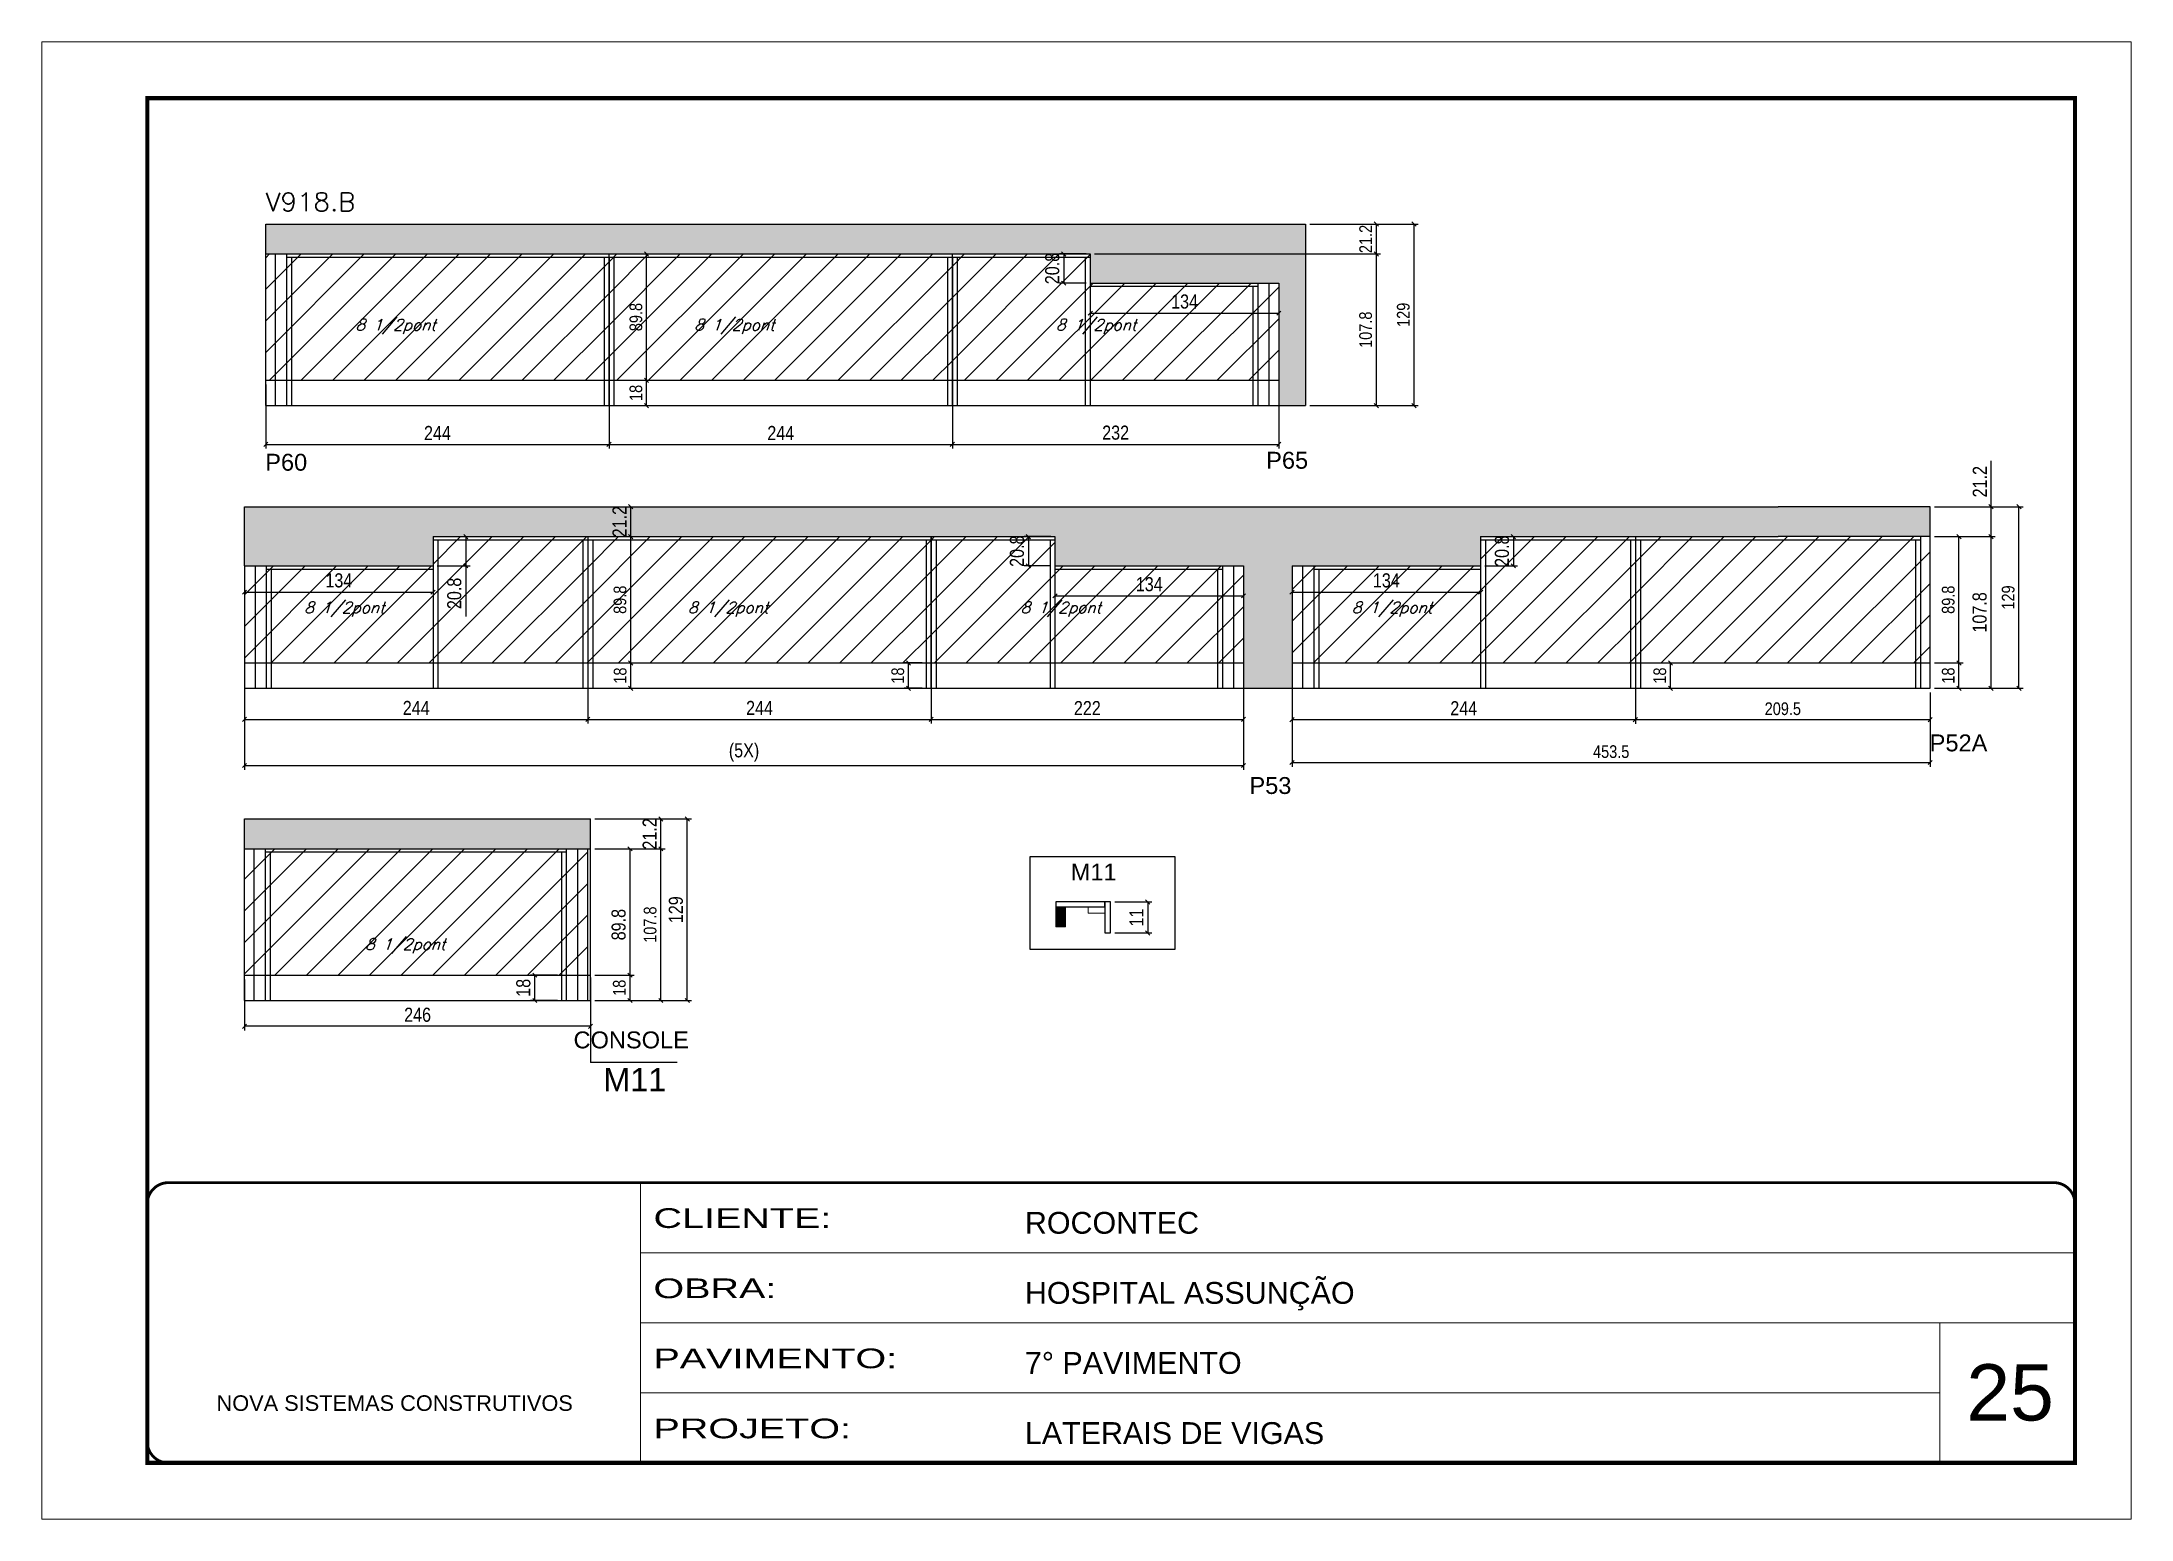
# Model space of a CAD drawing. Extents: x -20960 to -5926, y -2106 to 21915.
# Drawn here: x -12207 to -10722, y 13974 to 15024 of the extents above; entities that cross this region are included whole.
import ezdxf

# ---------------------------------------------------------------- set-up
doc = ezdxf.new("R2010")
doc.units = 0
doc.linetypes.add('CONTINUO', pattern=[0])
doc.linetypes.add('DASHED', pattern=[0.75, 0.5, -0.25])
for name, color, linetype in [('5', 5, 'Continuous'), ('COTA', 241, 'Continuous'), ('NOMENCLATURA', 7, 'Continuous'), ('Painéis', 200, 'Continuous'), ('Reaproveitamento', 251, 'Continuous'), ('SARR_2.2x7', 40, 'Continuous'), ('SARR_3.5x7', 81, 'Continuous'), ('texto', 7, 'Continuous')]:
    doc.layers.add(name, color=color, linetype=linetype)
for name, color, linetype, lineweight in [('CARIMBO', 255, 'Continuous', 9), ('Folhas', 255, 'Continuous', 9), ('Madeira', 126, 'Continuous', 18), ('Sarr 2.2x7', 40, 'Continuous', 9), ('SARRAFO DE PRESSAO', 251, 'DASHED', 9), ('Texto Seção', 7, 'Continuous', 15)]:
    doc.layers.add(name, color=color, linetype=linetype, lineweight=lineweight)
doc.styles.add('ARIAL', font='arial.ttf')
doc.styles.add('COTA TECNICA', font='techl___.ttf', dxfattribs={"height": 10})
doc.styles.add('COTA TECNICA-50', font='techl___.ttf', dxfattribs={"height": 9})
doc.styles.add('REGUA-120', font='ROMANS.shx', dxfattribs={"height": 15})
doc.styles.add('Romans', font='romans.shx')
doc.styles.get("Standard").update_dxf_attribs({"font": 'arial.ttf'})
doc.styles.add('Tecnologia', font='')
doc.styles.get('Tecnologia').set_extended_font_data('Forgotten Futurist')
doc.dimstyles.new('COTA PAINEL-50', dxfattribs={"dimtxt": 9, "dimasz": 3, "dimexe": 3, "dimexo": 3, "dimgap": 3, "dimtad": 1, "dimdec": 1, "dimzin": 12, "dimdsep": 46, "dimtxsty": 'COTA TECNICA-50', "dimblk1": 'OBLIQUE', "dimblk2": 'OBLIQUE', "dimsah": 1, "dimcen": 0.9, "dimclrd": 4, "dimclre": 4, "dimclrt": 240, "dimadec": 1, "dimazin": 3, "dimtfac": 1, "dimtdec": 1, "dimtmove": 0, "dimatfit": 3, "dimfxl": 1, "dimtolj": 1, "dimtzin": 12, "dimarcsym": 0})
doc.dimstyles.new('PAINEL', dxfattribs={"dimtxt": 10, "dimasz": 3, "dimexe": 3, "dimexo": 3, "dimgap": 3, "dimtad": 1, "dimdec": 1, "dimzin": 12, "dimdsep": 46, "dimtxsty": 'COTA TECNICA', "dimblk1": 'OBLIQUE', "dimblk2": 'OBLIQUE', "dimsah": 1, "dimcen": 0.9, "dimclrd": 4, "dimclre": 4, "dimclrt": 240, "dimadec": 1, "dimazin": 3, "dimtfac": 1, "dimtdec": 1, "dimtmove": 0, "dimatfit": 3, "dimfxl": 1, "dimtolj": 1, "dimtzin": 12, "dimarcsym": 0})

msp = doc.modelspace()

# ---------------------------------------------------------------- texts
at = {"layer": '5', "linetype": 'Continuous'}
for s, rotation, p in [('P60', 0.00004, (-12048.19, 14719.11)), ('P65', 0.00004, (-11336.8, 14720.53)), ('P52A', 0.00004, (-10865.23, 14519.66)), ('P53', 0.00004, (-11348.69, 14489.37)), ('CONSOLE', 359.99996, (-11829.07, 14308.57))]:
    msp.add_text(s, height=12, rotation=rotation, dxfattribs=at).set_placement(p)
at = {"layer": '5', "color": 7, "linetype": 'Continuous'}
msp.add_text('M11', height=12, rotation=359.99996, dxfattribs=at).set_placement((-11475.71, 14427.9))
at = {"layer": 'CARIMBO', "style": 'ARIAL'}
msp.add_text('25', height=40, dxfattribs=at).set_placement((-10839.14, 14044.08))
at = {"layer": 'NOMENCLATURA', "linetype": 'Continuous'}
msp.add_text('M11', height=16.5, dxfattribs=at).set_placement((-11807.97, 14278.07))
at = {"layer": 'texto', "color": 2, "char_height": 8, "attachment_point": 5, "style": 'Romans'}
for insert in [(-11955.48, 14821.51), (-11714.74, 14821.51), (-11457.63, 14821.51), (-11991.93, 14620.59), (-11719.2, 14620.59), (-11482.73, 14620.59), (-11247.36, 14620.59), (-11948.68, 14381.3)]:
    msp.add_mtext('{\\Q19;\\C256;8 1/2pont}', dxfattribs=dict(at, insert=insert))
at = {"layer": 'Texto Seção', "style": 'REGUA-120', "width": 1.05}
msp.add_text('V918.B', height=13, dxfattribs=at).set_placement((-12047.86, 14903.64))

# ---------------------------------------------------------------- blocks, each defined once
blk = doc.blocks.new('9999999999')
at = {"color": 30, "linetype": 'CONTINUO'}
for p, q in [((98564.6, 34230.2), (98564.6, 34429.4)), ((98564.6, 34379.6), (99584, 34379.6)), ((98564.6, 34329.8), (99488, 34329.8)), ((99584, 34329.8), (99488, 34329.8)), ((99488, 34329.8), (99488, 34230.2)), ((98564.6, 34280), (99488, 34280))]:
    blk.add_line(p, q, dxfattribs=at)
at = {"color": 30, "linetype": 'CONTINUO', "const_width": 2}
blk.add_lwpolyline([(99584, 34230.2), (99584, 34414.4, 0.414214), (99569, 34429.4), (98229, 34429.4, 0.414214), (98214, 34414.4), (98214, 34245.2, 0.414214), (98229, 34230.2), (99584, 34230.2)], format="xyb", dxfattribs=at)
at = {"layer": 'Folhas'}
blk.add_lwpolyline([(98139, 34190.2), (99624, 34190.2), (99624, 35240.2), (98139, 35240.2)], close=True, dxfattribs=at)
at = {"layer": 'Folhas', "color": 30, "const_width": 3}
blk.add_lwpolyline([(98214, 34230.2), (99584, 34230.2), (99584, 35200.2), (98214, 35200.2)], close=True, dxfattribs=at)
at = {"color": 7, "linetype": 'Continuous', "ltscale": 5, "style": 'ARIAL'}
for s, height, p in [('ROCONTEC', 15.48, (98837.7, 34393.1)), ('HOSPITAL ASSUNÇÃO', 15.483, (98837.7, 34343.3)), ('7° PAVIMENTO', 15.483, (98837.7, 34293.5)), ('NOVA SISTEMAS CONSTRUTIVOS', 11.059, (98263.2, 34267.2)), ('LATERAIS DE VIGAS', 15.483, (98837.7, 34243.7))]:
    blk.add_text(s, height=height, dxfattribs=at).set_placement(p)
at = {"layer": 'Folhas', "color": 7, "style": 'Tecnologia', "width": 1.5}
for s, p in [('CLIENTE:', (98573.7, 34397.2)), ('OBRA:', (98573.7, 34347.3)), ('PAVIMENTO:', (98573.7, 34297.5)), ('PROJETO:', (98573.7, 34247.7))]:
    blk.add_text(s, height=14, dxfattribs=at).set_placement(p)
blk = doc.blocks.new('_Oblique')
at = {"color": 0, "linetype": 'ByBlock', "lineweight": -2}
blk.add_line((-0.5, -0.5), (0.5, 0.5), dxfattribs=at)
blk = doc.blocks.new('*D627')
at = {"layer": 'COTA', "color": 4, "lineweight": -2, "ltscale": 25, "transparency": 16777216}
for p, q in [((-10821.6, 14693.5), (-10821.6, 14726.2)), ((-10861.9, 14693.5), (-10818.6, 14693.5)), ((-10821.6, 14672.3), (-10821.6, 14693.5)), ((-10861.9, 14672.3), (-10818.6, 14672.3))]:
    blk.add_line(p, q, dxfattribs=at)
at = {"layer": 'Defpoints', "color": 0, "ltscale": 25, "transparency": 16777216}
for p in [(-10864.9, 14693.5), (-10821.6, 14693.5), (-10864.9, 14672.3)]:
    blk.add_point(p, dxfattribs=at)
at = {"layer": 'COTA', "color": 4, "lineweight": -2, "ltscale": 25, "transparency": 16777216, "xscale": 3, "yscale": 3, "zscale": 3}
for p, rotation in [((-10821.6, 14693.5), 90), ((-10821.6, 14672.3), 270)]:
    blk.add_blockref('_Oblique', p, dxfattribs=dict(at, rotation=rotation))
at = {"layer": 'COTA', "color": 240, "ltscale": 25, "transparency": 16777216, "insert": (-10829.6, 14711.3), "char_height": 10, "attachment_point": 5, "rotation": 90, "style": 'COTA TECNICA'}
blk.add_mtext('\\A1;21.2', dxfattribs=at)
blk = doc.blocks.new('*D622')
at = {"layer": 'COTA', "color": 4, "lineweight": -2, "ltscale": 25, "transparency": 16777216}
for p, q in [((-12047.8, 14780.4), (-12047.8, 14734.8)), ((-11803.8, 14784.4), (-11803.8, 14734.8)), ((-12047.8, 14737.8), (-11803.8, 14737.8))]:
    blk.add_line(p, q, dxfattribs=at)
at = {"layer": 'Defpoints', "color": 0, "ltscale": 25, "transparency": 16777216}
for p in [(-12047.8, 14783.4), (-11803.8, 14787.4), (-11803.8, 14737.8)]:
    blk.add_point(p, dxfattribs=at)
at = {"layer": 'COTA', "color": 4, "lineweight": -2, "ltscale": 25, "transparency": 16777216, "xscale": 3, "yscale": 3, "zscale": 3, "rotation": 180}
blk.add_blockref('_Oblique', (-12047.8, 14737.8), dxfattribs=at)
at = {"layer": 'COTA', "color": 4, "lineweight": -2, "ltscale": 25, "transparency": 16777216, "xscale": 3, "yscale": 3, "zscale": 3}
blk.add_blockref('_Oblique', (-11803.8, 14737.8), dxfattribs=at)
at = {"layer": 'COTA', "color": 240, "ltscale": 25, "transparency": 16777216, "insert": (-11925.8, 14745.9), "char_height": 10, "attachment_point": 5, "style": 'COTA TECNICA'}
blk.add_mtext('\\A1;244', dxfattribs=at)
blk = doc.blocks.new('*D623')
at = {"layer": 'COTA', "color": 4, "lineweight": -2, "ltscale": 25, "transparency": 16777216}
for p, q in [((-11803.8, 14784.4), (-11803.8, 14734.8)), ((-11559.8, 14784.4), (-11559.8, 14734.8)), ((-11803.8, 14737.8), (-11559.8, 14737.8))]:
    blk.add_line(p, q, dxfattribs=at)
at = {"layer": 'Defpoints', "color": 0, "ltscale": 25, "transparency": 16777216}
for p in [(-11803.8, 14787.4), (-11559.8, 14787.4), (-11559.8, 14737.8)]:
    blk.add_point(p, dxfattribs=at)
at = {"layer": 'COTA', "color": 4, "lineweight": -2, "ltscale": 25, "transparency": 16777216, "xscale": 3, "yscale": 3, "zscale": 3, "rotation": 180}
blk.add_blockref('_Oblique', (-11803.8, 14737.8), dxfattribs=at)
at = {"layer": 'COTA', "color": 4, "lineweight": -2, "ltscale": 25, "transparency": 16777216, "xscale": 3, "yscale": 3, "zscale": 3}
blk.add_blockref('_Oblique', (-11559.8, 14737.8), dxfattribs=at)
at = {"layer": 'COTA', "color": 240, "ltscale": 25, "transparency": 16777216, "insert": (-11681.8, 14745.9), "char_height": 10, "attachment_point": 5, "style": 'COTA TECNICA'}
blk.add_mtext('\\A1;244', dxfattribs=at)
blk = doc.blocks.new('*D624')
at = {"layer": 'COTA', "color": 4, "lineweight": -2, "ltscale": 25, "transparency": 16777216}
for p, q in [((-11559.8, 14784.4), (-11559.8, 14734.8)), ((-11327.8, 14780.4), (-11327.8, 14734.8)), ((-11559.8, 14737.8), (-11327.8, 14737.8))]:
    blk.add_line(p, q, dxfattribs=at)
at = {"layer": 'Defpoints', "color": 0, "ltscale": 25, "transparency": 16777216}
for p in [(-11559.8, 14787.4), (-11327.8, 14783.4), (-11327.8, 14737.8)]:
    blk.add_point(p, dxfattribs=at)
at = {"layer": 'COTA', "color": 4, "lineweight": -2, "ltscale": 25, "transparency": 16777216, "xscale": 3, "yscale": 3, "zscale": 3, "rotation": 180}
blk.add_blockref('_Oblique', (-11559.8, 14737.8), dxfattribs=at)
at = {"layer": 'COTA', "color": 4, "lineweight": -2, "ltscale": 25, "transparency": 16777216, "xscale": 3, "yscale": 3, "zscale": 3}
blk.add_blockref('_Oblique', (-11327.8, 14737.8), dxfattribs=at)
at = {"layer": 'COTA', "color": 240, "ltscale": 25, "transparency": 16777216, "insert": (-11443.8, 14746.1), "char_height": 10, "attachment_point": 5, "style": 'COTA TECNICA'}
blk.add_mtext('\\A1;232', dxfattribs=at)
blk = doc.blocks.new('*D625')
at = {"layer": 'COTA', "color": 4, "lineweight": -2, "ltscale": 25, "transparency": 16777216}
for p, q in [((-12062.9, 14597.5), (-12062.9, 14539.4)), ((-11818.9, 14597.5), (-11818.9, 14539.4)), ((-12062.9, 14542.4), (-11818.9, 14542.4))]:
    blk.add_line(p, q, dxfattribs=at)
at = {"layer": 'Defpoints', "color": 0, "ltscale": 25, "transparency": 16777216}
for p in [(-12062.9, 14600.5), (-11818.9, 14600.5), (-11818.9, 14542.4)]:
    blk.add_point(p, dxfattribs=at)
at = {"layer": 'COTA', "color": 4, "lineweight": -2, "ltscale": 25, "transparency": 16777216, "xscale": 3, "yscale": 3, "zscale": 3, "rotation": 180}
blk.add_blockref('_Oblique', (-12062.9, 14542.4), dxfattribs=at)
at = {"layer": 'COTA', "color": 4, "lineweight": -2, "ltscale": 25, "transparency": 16777216, "xscale": 3, "yscale": 3, "zscale": 3}
blk.add_blockref('_Oblique', (-11818.9, 14542.4), dxfattribs=at)
at = {"layer": 'COTA', "color": 240, "ltscale": 25, "transparency": 16777216, "insert": (-11940.9, 14550.5), "char_height": 10, "attachment_point": 5, "style": 'COTA TECNICA'}
blk.add_mtext('\\A1;244', dxfattribs=at)
blk = doc.blocks.new('*D628')
at = {"layer": 'COTA', "color": 4, "lineweight": -2, "ltscale": 25, "transparency": 16777216}
for p, q in [((-11818.9, 14597.5), (-11818.9, 14539.4)), ((-11574.9, 14597.5), (-11574.9, 14539.4)), ((-11818.9, 14542.4), (-11574.9, 14542.4))]:
    blk.add_line(p, q, dxfattribs=at)
at = {"layer": 'Defpoints', "color": 0, "ltscale": 25, "transparency": 16777216}
for p in [(-11818.9, 14600.5), (-11574.9, 14600.5), (-11574.9, 14542.4)]:
    blk.add_point(p, dxfattribs=at)
at = {"layer": 'COTA', "color": 4, "lineweight": -2, "ltscale": 25, "transparency": 16777216, "xscale": 3, "yscale": 3, "zscale": 3, "rotation": 180}
blk.add_blockref('_Oblique', (-11818.9, 14542.4), dxfattribs=at)
at = {"layer": 'COTA', "color": 4, "lineweight": -2, "ltscale": 25, "transparency": 16777216, "xscale": 3, "yscale": 3, "zscale": 3}
blk.add_blockref('_Oblique', (-11574.9, 14542.4), dxfattribs=at)
at = {"layer": 'COTA', "color": 240, "ltscale": 25, "transparency": 16777216, "insert": (-11696.9, 14550.5), "char_height": 10, "attachment_point": 5, "style": 'COTA TECNICA'}
blk.add_mtext('\\A1;244', dxfattribs=at)
blk = doc.blocks.new('*D629')
at = {"layer": 'COTA', "color": 4, "lineweight": -2, "ltscale": 25, "transparency": 16777216}
for p, q in [((-11461.8, 14849.4), (-11461.8, 14828.1)), ((-11327.8, 14849.4), (-11327.8, 14828.1)), ((-11461.8, 14831.1), (-11327.8, 14831.1))]:
    blk.add_line(p, q, dxfattribs=at)
at = {"layer": 'Defpoints', "color": 0, "ltscale": 25, "transparency": 16777216}
for p in [(-11461.8, 14852.4), (-11327.8, 14852.4), (-11327.8, 14831.1)]:
    blk.add_point(p, dxfattribs=at)
at = {"layer": 'COTA', "color": 4, "lineweight": -2, "ltscale": 25, "transparency": 16777216, "xscale": 3, "yscale": 3, "zscale": 3, "rotation": 180}
blk.add_blockref('_Oblique', (-11461.8, 14831.1), dxfattribs=at)
at = {"layer": 'COTA', "color": 4, "lineweight": -2, "ltscale": 25, "transparency": 16777216, "xscale": 3, "yscale": 3, "zscale": 3}
blk.add_blockref('_Oblique', (-11327.8, 14831.1), dxfattribs=at)
at = {"layer": 'COTA', "color": 240, "ltscale": 25, "transparency": 16777216, "insert": (-11394.8, 14839.3), "char_height": 10, "attachment_point": 5, "style": 'COTA TECNICA'}
blk.add_mtext('\\A1;134', dxfattribs=at)
blk = doc.blocks.new('*D630')
at = {"layer": 'COTA', "color": 4, "lineweight": -2, "ltscale": 25, "transparency": 16777216}
for p, q in [((-12062.9, 14648.5), (-12062.9, 14629.8)), ((-11928.9, 14648.5), (-11928.9, 14629.8)), ((-12062.9, 14632.8), (-11928.9, 14632.8))]:
    blk.add_line(p, q, dxfattribs=at)
at = {"layer": 'Defpoints', "color": 0, "ltscale": 25, "transparency": 16777216}
for p in [(-12062.9, 14651.5), (-11928.9, 14651.5), (-11928.9, 14632.8)]:
    blk.add_point(p, dxfattribs=at)
at = {"layer": 'COTA', "color": 4, "lineweight": -2, "ltscale": 25, "transparency": 16777216, "xscale": 3, "yscale": 3, "zscale": 3, "rotation": 180}
blk.add_blockref('_Oblique', (-12062.9, 14632.8), dxfattribs=at)
at = {"layer": 'COTA', "color": 4, "lineweight": -2, "ltscale": 25, "transparency": 16777216, "xscale": 3, "yscale": 3, "zscale": 3}
blk.add_blockref('_Oblique', (-11928.9, 14632.8), dxfattribs=at)
at = {"layer": 'COTA', "color": 240, "ltscale": 25, "transparency": 16777216, "insert": (-11995.9, 14641.1), "char_height": 10, "attachment_point": 5, "style": 'COTA TECNICA'}
blk.add_mtext('\\A1;134', dxfattribs=at)
blk = doc.blocks.new('*D631')
at = {"layer": 'COTA', "color": 4, "lineweight": -2, "ltscale": 25, "transparency": 16777216}
for p, q in [((-11464.8, 14873.2), (-11483.7, 14873.2)), ((-11480.7, 14873.2), (-11480.7, 14852.4)), ((-11464.8, 14852.4), (-11483.7, 14852.4))]:
    blk.add_line(p, q, dxfattribs=at)
at = {"layer": 'Defpoints', "color": 0, "ltscale": 25, "transparency": 16777216}
for p in [(-11461.8, 14873.2), (-11480.7, 14852.4), (-11461.8, 14852.4)]:
    blk.add_point(p, dxfattribs=at)
at = {"layer": 'COTA', "color": 4, "lineweight": -2, "ltscale": 25, "transparency": 16777216, "xscale": 3, "yscale": 3, "zscale": 3}
for p, rotation in [((-11480.7, 14873.2), 90), ((-11480.7, 14852.4), 270)]:
    blk.add_blockref('_Oblique', p, dxfattribs=dict(at, rotation=rotation))
at = {"layer": 'COTA', "color": 240, "ltscale": 25, "transparency": 16777216, "insert": (-11488.8, 14862.8), "char_height": 10, "attachment_point": 5, "rotation": 90, "style": 'COTA TECNICA'}
blk.add_mtext('\\A1;20.8', dxfattribs=at)
blk = doc.blocks.new('*D632')
at = {"layer": 'COTA', "color": 4, "lineweight": -2, "ltscale": 25, "transparency": 16777216}
for p, q in [((-11925.9, 14672.3), (-11902.6, 14672.3)), ((-11905.6, 14672.3), (-11905.6, 14651.5)), ((-11925.9, 14651.5), (-11902.6, 14651.5)), ((-11905.6, 14651.5), (-11905.6, 14615.4))]:
    blk.add_line(p, q, dxfattribs=at)
at = {"layer": 'Defpoints', "color": 0, "ltscale": 25, "transparency": 16777216}
for p in [(-11928.9, 14672.3), (-11928.9, 14651.5), (-11905.6, 14651.5)]:
    blk.add_point(p, dxfattribs=at)
at = {"layer": 'COTA', "color": 4, "lineweight": -2, "ltscale": 25, "transparency": 16777216, "xscale": 3, "yscale": 3, "zscale": 3}
for p, rotation in [((-11905.6, 14672.3), 90), ((-11905.6, 14651.5), 270)]:
    blk.add_blockref('_Oblique', p, dxfattribs=dict(at, rotation=rotation))
at = {"layer": 'COTA', "color": 240, "ltscale": 25, "transparency": 16777216, "insert": (-11913.8, 14631.9), "char_height": 10, "attachment_point": 5, "rotation": 90, "style": 'COTA TECNICA'}
blk.add_mtext('\\A1;20.8', dxfattribs=at)
blk = doc.blocks.new('*D633')
at = {"layer": 'COTA', "color": 4, "lineweight": -2, "ltscale": 25, "transparency": 16777216}
for p, q in [((-11574.9, 14597.5), (-11574.9, 14539.4)), ((-11352.9, 14561.5), (-11352.9, 14539.4)), ((-11574.9, 14542.4), (-11352.9, 14542.4))]:
    blk.add_line(p, q, dxfattribs=at)
at = {"layer": 'Defpoints', "color": 0, "ltscale": 25, "transparency": 16777216}
for p in [(-11574.9, 14600.5), (-11352.9, 14564.5), (-11352.9, 14542.4)]:
    blk.add_point(p, dxfattribs=at)
at = {"layer": 'COTA', "color": 4, "lineweight": -2, "ltscale": 25, "transparency": 16777216, "xscale": 3, "yscale": 3, "zscale": 3, "rotation": 180}
blk.add_blockref('_Oblique', (-11574.9, 14542.4), dxfattribs=at)
at = {"layer": 'COTA', "color": 4, "lineweight": -2, "ltscale": 25, "transparency": 16777216, "xscale": 3, "yscale": 3, "zscale": 3}
blk.add_blockref('_Oblique', (-11352.9, 14542.4), dxfattribs=at)
at = {"layer": 'COTA', "color": 240, "ltscale": 25, "transparency": 16777216, "insert": (-11463.9, 14550.4), "char_height": 10, "attachment_point": 5, "style": 'COTA TECNICA'}
blk.add_mtext('\\A1;222', dxfattribs=at)
blk = doc.blocks.new('*D634')
at = {"layer": 'COTA', "color": 4, "lineweight": -2, "ltscale": 25, "transparency": 16777216}
for p, q in [((-11486.9, 14648.5), (-11486.9, 14627.2)), ((-11352.9, 14648.5), (-11352.9, 14627.2)), ((-11486.9, 14630.2), (-11352.9, 14630.2))]:
    blk.add_line(p, q, dxfattribs=at)
at = {"layer": 'Defpoints', "color": 0, "ltscale": 25, "transparency": 16777216}
for p in [(-11486.9, 14651.5), (-11352.9, 14651.5), (-11352.9, 14630.2)]:
    blk.add_point(p, dxfattribs=at)
at = {"layer": 'COTA', "color": 4, "lineweight": -2, "ltscale": 25, "transparency": 16777216, "xscale": 3, "yscale": 3, "zscale": 3, "rotation": 180}
blk.add_blockref('_Oblique', (-11486.9, 14630.2), dxfattribs=at)
at = {"layer": 'COTA', "color": 4, "lineweight": -2, "ltscale": 25, "transparency": 16777216, "xscale": 3, "yscale": 3, "zscale": 3}
blk.add_blockref('_Oblique', (-11352.9, 14630.2), dxfattribs=at)
at = {"layer": 'COTA', "color": 240, "ltscale": 25, "transparency": 16777216, "insert": (-11419.9, 14638.4), "char_height": 10, "attachment_point": 5, "style": 'COTA TECNICA'}
blk.add_mtext('\\A1;134', dxfattribs=at)
blk = doc.blocks.new('*D635')
at = {"layer": 'COTA', "color": 4, "lineweight": -2, "ltscale": 25, "transparency": 16777216}
for p, q in [((-11489.9, 14672.3), (-11508.8, 14672.3)), ((-11505.8, 14672.3), (-11505.8, 14651.5)), ((-11489.9, 14651.5), (-11508.8, 14651.5))]:
    blk.add_line(p, q, dxfattribs=at)
at = {"layer": 'Defpoints', "color": 0, "ltscale": 25, "transparency": 16777216}
for p in [(-11486.9, 14672.3), (-11505.8, 14651.5), (-11486.9, 14651.5)]:
    blk.add_point(p, dxfattribs=at)
at = {"layer": 'COTA', "color": 4, "lineweight": -2, "ltscale": 25, "transparency": 16777216, "xscale": 3, "yscale": 3, "zscale": 3}
for p, rotation in [((-11505.8, 14672.3), 90), ((-11505.8, 14651.5), 270)]:
    blk.add_blockref('_Oblique', p, dxfattribs=dict(at, rotation=rotation))
at = {"layer": 'COTA', "color": 240, "ltscale": 25, "transparency": 16777216, "insert": (-11513.9, 14661.9), "char_height": 10, "attachment_point": 5, "rotation": 90, "style": 'COTA TECNICA'}
blk.add_mtext('\\A1;20.8', dxfattribs=at)
blk = doc.blocks.new('*D626')
at = {"layer": 'COTA', "color": 4, "lineweight": -2, "ltscale": 25, "transparency": 16777216}
for p, q in [((-11318.4, 14597.5), (-11318.4, 14539.2)), ((-11074.4, 14583.5), (-11074.4, 14539.2)), ((-11318.4, 14542.2), (-11074.4, 14542.2))]:
    blk.add_line(p, q, dxfattribs=at)
at = {"layer": 'Defpoints', "color": 0, "ltscale": 25, "transparency": 16777216}
for p in [(-11318.4, 14600.5), (-11074.4, 14586.5), (-11074.4, 14542.2)]:
    blk.add_point(p, dxfattribs=at)
at = {"layer": 'COTA', "color": 4, "lineweight": -2, "ltscale": 25, "transparency": 16777216, "xscale": 3, "yscale": 3, "zscale": 3, "rotation": 180}
blk.add_blockref('_Oblique', (-11318.4, 14542.2), dxfattribs=at)
at = {"layer": 'COTA', "color": 4, "lineweight": -2, "ltscale": 25, "transparency": 16777216, "xscale": 3, "yscale": 3, "zscale": 3}
blk.add_blockref('_Oblique', (-11074.4, 14542.2), dxfattribs=at)
at = {"layer": 'COTA', "color": 240, "ltscale": 25, "transparency": 16777216, "insert": (-11196.4, 14550.3), "char_height": 10, "attachment_point": 5, "style": 'COTA TECNICA'}
blk.add_mtext('\\A1;244', dxfattribs=at)
blk = doc.blocks.new('*D636')
at = {"layer": 'COTA', "color": 4, "lineweight": -2, "ltscale": 25, "transparency": 16777216}
for p, q in [((-11318.4, 14648.5), (-11318.4, 14629.8)), ((-11184.4, 14648.5), (-11184.4, 14629.8)), ((-11318.4, 14632.8), (-11184.4, 14632.8))]:
    blk.add_line(p, q, dxfattribs=at)
at = {"layer": 'Defpoints', "color": 0, "ltscale": 25, "transparency": 16777216}
for p in [(-11318.4, 14651.5), (-11184.4, 14651.5), (-11184.4, 14632.8)]:
    blk.add_point(p, dxfattribs=at)
at = {"layer": 'COTA', "color": 4, "lineweight": -2, "ltscale": 25, "transparency": 16777216, "xscale": 3, "yscale": 3, "zscale": 3, "rotation": 180}
blk.add_blockref('_Oblique', (-11318.4, 14632.8), dxfattribs=at)
at = {"layer": 'COTA', "color": 4, "lineweight": -2, "ltscale": 25, "transparency": 16777216, "xscale": 3, "yscale": 3, "zscale": 3}
blk.add_blockref('_Oblique', (-11184.4, 14632.8), dxfattribs=at)
at = {"layer": 'COTA', "color": 240, "ltscale": 25, "transparency": 16777216, "insert": (-11251.4, 14641.1), "char_height": 10, "attachment_point": 5, "style": 'COTA TECNICA'}
blk.add_mtext('\\A1;134', dxfattribs=at)
blk = doc.blocks.new('*D637')
at = {"layer": 'COTA', "color": 4, "lineweight": -2, "ltscale": 25, "transparency": 16777216}
for p, q in [((-11181.4, 14672.3), (-11158.1, 14672.3)), ((-11161.1, 14672.3), (-11161.1, 14651.5)), ((-11181.4, 14651.5), (-11158.1, 14651.5))]:
    blk.add_line(p, q, dxfattribs=at)
at = {"layer": 'Defpoints', "color": 0, "ltscale": 25, "transparency": 16777216}
for p in [(-11184.4, 14672.3), (-11184.4, 14651.5), (-11161.1, 14651.5)]:
    blk.add_point(p, dxfattribs=at)
at = {"layer": 'COTA', "color": 4, "lineweight": -2, "ltscale": 25, "transparency": 16777216, "xscale": 3, "yscale": 3, "zscale": 3}
for p, rotation in [((-11161.1, 14672.3), 90), ((-11161.1, 14651.5), 270)]:
    blk.add_blockref('_Oblique', p, dxfattribs=dict(at, rotation=rotation))
at = {"layer": 'COTA', "color": 240, "ltscale": 25, "transparency": 16777216, "insert": (-11169.2, 14661.9), "char_height": 10, "attachment_point": 5, "rotation": 90, "style": 'COTA TECNICA'}
blk.add_mtext('\\A1;20.8', dxfattribs=at)
blk = doc.blocks.new('*D638')
at = {"layer": 'COTA', "color": 4, "lineweight": -2, "ltscale": 25, "transparency": 16777216}
for p, q in [((-11352.9, 14597.5), (-11352.9, 14506.6)), ((-12062.9, 14561.5), (-12062.9, 14506.6)), ((-12062.9, 14509.6), (-11352.9, 14509.6))]:
    blk.add_line(p, q, dxfattribs=at)
at = {"layer": 'Defpoints', "color": 0, "ltscale": 25, "transparency": 16777216}
for p in [(-11352.9, 14600.5), (-12062.9, 14564.5), (-11352.9, 14509.6)]:
    blk.add_point(p, dxfattribs=at)
at = {"layer": 'COTA', "color": 4, "lineweight": -2, "ltscale": 25, "transparency": 16777216, "xscale": 3, "yscale": 3, "zscale": 3, "rotation": 180}
blk.add_blockref('_Oblique', (-12062.9, 14509.6), dxfattribs=at)
at = {"layer": 'COTA', "color": 4, "lineweight": -2, "ltscale": 25, "transparency": 16777216, "xscale": 3, "yscale": 3, "zscale": 3}
blk.add_blockref('_Oblique', (-11352.9, 14509.6), dxfattribs=at)
at = {"layer": 'COTA', "color": 240, "ltscale": 25, "transparency": 16777216, "insert": (-11707.9, 14518.9), "char_height": 10, "attachment_point": 5, "style": 'COTA TECNICA'}
blk.add_mtext('\\A1;(5X)', dxfattribs=at)
blk = doc.blocks.new('*D639')
at = {"layer": 'COTA', "color": 4, "lineweight": -2, "ltscale": 25, "transparency": 16777216}
for p, q in [((-11791.4, 14693.5), (-11791.4, 14693.5)), ((-11788.4, 14672.3), (-11788.4, 14693.5)), ((-11815.9, 14672.3), (-11785.4, 14672.3))]:
    blk.add_line(p, q, dxfattribs=at)
at = {"layer": 'Defpoints', "color": 0, "ltscale": 25, "transparency": 16777216}
for p in [(-11788.4, 14693.5), (-11788.4, 14693.5), (-11818.9, 14672.3)]:
    blk.add_point(p, dxfattribs=at)
at = {"layer": 'COTA', "color": 4, "lineweight": -2, "ltscale": 25, "transparency": 16777216, "xscale": 3, "yscale": 3, "zscale": 3}
for p, rotation in [((-11788.4, 14693.5), 90), ((-11788.4, 14672.3), 270)]:
    blk.add_blockref('_Oblique', p, dxfattribs=dict(at, rotation=rotation))
at = {"layer": 'COTA', "color": 240, "ltscale": 25, "transparency": 16777216, "insert": (-11796.4, 14682.9), "char_height": 10, "attachment_point": 5, "rotation": 90, "style": 'COTA TECNICA'}
blk.add_mtext('\\A1;21.2', dxfattribs=at)
blk = doc.blocks.new('*D640')
at = {"layer": 'COTA', "color": 4, "lineweight": -2, "ltscale": 25, "transparency": 16777216}
for p, q in [((-10861.9, 14672.3), (-10818.6, 14672.3)), ((-10821.6, 14564.5), (-10821.6, 14672.3)), ((-10861.9, 14564.5), (-10818.6, 14564.5))]:
    blk.add_line(p, q, dxfattribs=at)
at = {"layer": 'Defpoints', "color": 0, "ltscale": 25, "transparency": 16777216}
for p in [(-10864.9, 14672.3), (-10821.6, 14672.3), (-10864.9, 14564.5)]:
    blk.add_point(p, dxfattribs=at)
at = {"layer": 'COTA', "color": 4, "lineweight": -2, "ltscale": 25, "transparency": 16777216, "xscale": 3, "yscale": 3, "zscale": 3}
for p, rotation in [((-10821.6, 14672.3), 90), ((-10821.6, 14564.5), 270)]:
    blk.add_blockref('_Oblique', p, dxfattribs=dict(at, rotation=rotation))
at = {"layer": 'COTA', "color": 240, "ltscale": 25, "transparency": 16777216, "insert": (-10829.7, 14618.4), "char_height": 10, "attachment_point": 5, "rotation": 90, "style": 'COTA TECNICA'}
blk.add_mtext('\\A1;107.8', dxfattribs=at)
blk = doc.blocks.new('*D641')
at = {"layer": 'COTA', "color": 4, "lineweight": -2, "ltscale": 25, "transparency": 16777216}
for p, q in [((-11814, 14450.4), (-11785.9, 14450.4)), ((-11788.9, 14360.6), (-11788.9, 14450.4)), ((-11814, 14360.6), (-11785.9, 14360.6))]:
    blk.add_line(p, q, dxfattribs=at)
at = {"layer": 'Defpoints', "color": 0, "ltscale": 25, "transparency": 16777216}
for p in [(-11817, 14450.4), (-11788.9, 14450.4), (-11817, 14360.6)]:
    blk.add_point(p, dxfattribs=at)
at = {"layer": 'COTA', "color": 4, "lineweight": -2, "ltscale": 25, "transparency": 16777216, "xscale": 3, "yscale": 3, "zscale": 3}
for p, rotation in [((-11788.9, 14450.4), 90), ((-11788.9, 14360.6), 270)]:
    blk.add_blockref('_Oblique', p, dxfattribs=dict(at, rotation=rotation))
at = {"layer": 'COTA', "color": 240, "ltscale": 25, "transparency": 16777216, "insert": (-11797, 14396.5), "char_height": 10, "attachment_point": 5, "rotation": 90, "style": 'COTA TECNICA'}
blk.add_mtext('\\A1;89.8', dxfattribs=at)
blk = doc.blocks.new('*D642')
at = {"layer": 'COTA', "color": 4, "lineweight": -2, "ltscale": 25, "transparency": 16777216}
for p, q in [((-12062.9, 14357.6), (-12062.9, 14321.3)), ((-11817, 14357.6), (-11817, 14321.3)), ((-11817, 14324.3), (-12062.9, 14324.3))]:
    blk.add_line(p, q, dxfattribs=at)
at = {"layer": 'Defpoints', "color": 0, "ltscale": 25, "transparency": 16777216}
for p in [(-12062.9, 14360.6), (-11817, 14360.6), (-12062.9, 14324.3)]:
    blk.add_point(p, dxfattribs=at)
at = {"layer": 'COTA', "color": 4, "lineweight": -2, "ltscale": 25, "transparency": 16777216, "xscale": 3, "yscale": 3, "zscale": 3, "rotation": 180}
blk.add_blockref('_Oblique', (-12062.9, 14324.3), dxfattribs=at)
at = {"layer": 'COTA', "color": 4, "lineweight": -2, "ltscale": 25, "transparency": 16777216, "xscale": 3, "yscale": 3, "zscale": 3}
blk.add_blockref('_Oblique', (-11817, 14324.3), dxfattribs=at)
at = {"layer": 'COTA', "color": 240, "ltscale": 25, "transparency": 16777216, "insert": (-11939.9, 14332.4), "char_height": 10, "attachment_point": 5, "style": 'COTA TECNICA'}
blk.add_mtext('\\A1;246', dxfattribs=at)
blk = doc.blocks.new('*D643')
at = {"layer": 'COTA', "color": 4, "lineweight": -2, "ltscale": 25, "transparency": 16777216}
for p, q in [((-11814, 14471.6), (-11764, 14471.6)), ((-11767, 14450.4), (-11767, 14471.6)), ((-11814, 14450.4), (-11764, 14450.4))]:
    blk.add_line(p, q, dxfattribs=at)
at = {"layer": 'Defpoints', "color": 0, "ltscale": 25, "transparency": 16777216}
for p in [(-11817, 14471.6), (-11767, 14471.6), (-11817, 14450.4)]:
    blk.add_point(p, dxfattribs=at)
at = {"layer": 'COTA', "color": 4, "lineweight": -2, "ltscale": 25, "transparency": 16777216, "xscale": 3, "yscale": 3, "zscale": 3}
for p, rotation in [((-11767, 14471.6), 90), ((-11767, 14450.4), 270)]:
    blk.add_blockref('_Oblique', p, dxfattribs=dict(at, rotation=rotation))
at = {"layer": 'COTA', "color": 240, "ltscale": 25, "transparency": 16777216, "insert": (-11775, 14461), "char_height": 10, "attachment_point": 5, "rotation": 90, "style": 'COTA TECNICA'}
blk.add_mtext('\\A1;21.2', dxfattribs=at)
blk = doc.blocks.new('*D644')
at = {"layer": 'Defpoints', "color": 0, "linetype": 'ByBlock', "transparency": 16777216}
for p in [(-11447.4, 14412.6), (-11447.4, 14390.6), (-11421, 14390.6)]:
    blk.add_point(p, dxfattribs=at)
at = {"layer": 'Sarr 2.2x7', "color": 4, "linetype": 'ByBlock', "lineweight": -2, "transparency": 16777216}
for p, q in [((-11444.4, 14412.6), (-11418, 14412.6)), ((-11421, 14412.6), (-11421, 14390.6)), ((-11444.4, 14390.6), (-11418, 14390.6))]:
    blk.add_line(p, q, dxfattribs=at)
at = {"layer": 'Sarr 2.2x7', "color": 4, "linetype": 'ByBlock', "lineweight": -2, "transparency": 16777216, "xscale": 3, "yscale": 3, "zscale": 3}
for p, rotation in [((-11421, 14412.6), 90), ((-11421, 14390.6), 270)]:
    blk.add_blockref('_Oblique', p, dxfattribs=dict(at, rotation=rotation))
at = {"layer": 'Sarr 2.2x7', "color": 240, "linetype": 'ByBlock', "transparency": 16777216, "insert": (-11429, 14401.6), "char_height": 10, "attachment_point": 5, "rotation": 90, "style": 'COTA TECNICA'}
blk.add_mtext('\\A1;11', dxfattribs=at)
blk = doc.blocks.new('*D645')
at = {"layer": 'COTA', "color": 4, "lineweight": -2, "ltscale": 25, "transparency": 16777216}
for p, q in [((-11840.5, 14360.6), (-11859.6, 14360.6)), ((-11856.6, 14342.6), (-11856.6, 14360.6)), ((-11840.5, 14342.6), (-11859.6, 14342.6))]:
    blk.add_line(p, q, dxfattribs=at)
at = {"layer": 'Defpoints', "color": 0, "ltscale": 25, "transparency": 16777216}
for p in [(-11856.6, 14360.6), (-11837.5, 14360.6), (-11837.5, 14342.6)]:
    blk.add_point(p, dxfattribs=at)
at = {"layer": 'COTA', "color": 4, "lineweight": -2, "ltscale": 25, "transparency": 16777216, "xscale": 3, "yscale": 3, "zscale": 3}
for p, rotation in [((-11856.6, 14360.6), 90), ((-11856.6, 14342.6), 270)]:
    blk.add_blockref('_Oblique', p, dxfattribs=dict(at, rotation=rotation))
at = {"layer": 'COTA', "color": 240, "ltscale": 25, "transparency": 16777216, "insert": (-11864.7, 14351.6), "char_height": 10, "attachment_point": 5, "rotation": 90, "style": 'COTA TECNICA'}
blk.add_mtext('\\A1;18', dxfattribs=at)
blk = doc.blocks.new('*D646')
at = {"layer": 'COTA', "color": 4, "lineweight": -2, "transparency": 16777216}
for p, q in [((-11318.4, 14561.5), (-11318.4, 14508.7)), ((-10864.9, 14561.5), (-10864.9, 14508.7)), ((-11318.4, 14511.7), (-10864.9, 14511.7))]:
    blk.add_line(p, q, dxfattribs=at)
at = {"layer": 'Defpoints', "color": 0, "transparency": 16777216}
for p in [(-11318.4, 14564.5), (-10864.9, 14564.5), (-10864.9, 14511.7)]:
    blk.add_point(p, dxfattribs=at)
at = {"layer": 'COTA', "color": 4, "lineweight": -2, "transparency": 16777216, "xscale": 3, "yscale": 3, "zscale": 3, "rotation": 180}
blk.add_blockref('_Oblique', (-11318.4, 14511.7), dxfattribs=at)
at = {"layer": 'COTA', "color": 4, "lineweight": -2, "transparency": 16777216, "xscale": 3, "yscale": 3, "zscale": 3}
blk.add_blockref('_Oblique', (-10864.9, 14511.7), dxfattribs=at)
at = {"layer": 'COTA', "color": 240, "transparency": 16777216, "insert": (-11091.6, 14519.4), "char_height": 9, "attachment_point": 5, "style": 'COTA TECNICA-50'}
blk.add_mtext('\\A1;453.5', dxfattribs=at)
blk = doc.blocks.new('*D647')
at = {"layer": 'COTA', "color": 4, "lineweight": -2, "ltscale": 25, "transparency": 16777216}
for p, q in [((-11814, 14471.6), (-11745.2, 14471.6)), ((-11748.2, 14342.6), (-11748.2, 14471.6)), ((-11814, 14342.6), (-11745.2, 14342.6))]:
    blk.add_line(p, q, dxfattribs=at)
at = {"layer": 'Defpoints', "color": 0, "ltscale": 25, "transparency": 16777216}
for p in [(-11817, 14471.6), (-11748.2, 14471.6), (-11817, 14342.6)]:
    blk.add_point(p, dxfattribs=at)
at = {"layer": 'COTA', "color": 4, "lineweight": -2, "ltscale": 25, "transparency": 16777216, "xscale": 3, "yscale": 3, "zscale": 3}
for p, rotation in [((-11748.2, 14471.6), 90), ((-11748.2, 14342.6), 270)]:
    blk.add_blockref('_Oblique', p, dxfattribs=dict(at, rotation=rotation))
at = {"layer": 'COTA', "color": 240, "ltscale": 25, "transparency": 16777216, "insert": (-11756.3, 14407.1), "char_height": 10, "attachment_point": 5, "rotation": 90, "style": 'COTA TECNICA'}
blk.add_mtext('\\A1;129', dxfattribs=at)
blk = doc.blocks.new('*D648')
at = {"layer": 'COTA', "color": 4, "lineweight": -2, "transparency": 16777216}
for p, q in [((-11458.8, 14873.2), (-11255.5, 14873.2)), ((-11258.5, 14765.4), (-11258.5, 14873.2)), ((-11305.8, 14765.4), (-11255.5, 14765.4))]:
    blk.add_line(p, q, dxfattribs=at)
at = {"layer": 'Defpoints', "color": 0, "transparency": 16777216}
for p in [(-11461.8, 14873.2), (-11258.5, 14873.2), (-11308.8, 14765.4)]:
    blk.add_point(p, dxfattribs=at)
at = {"layer": 'COTA', "color": 4, "lineweight": -2, "transparency": 16777216, "xscale": 3, "yscale": 3, "zscale": 3}
for p, rotation in [((-11258.5, 14873.2), 90), ((-11258.5, 14765.4), 270)]:
    blk.add_blockref('_Oblique', p, dxfattribs=dict(at, rotation=rotation))
at = {"layer": 'COTA', "color": 240, "transparency": 16777216, "insert": (-11266.1, 14819.3), "char_height": 9, "attachment_point": 5, "rotation": 90, "style": 'COTA TECNICA-50'}
blk.add_mtext('\\A1;107.8', dxfattribs=at)
blk = doc.blocks.new('*D649')
at = {"layer": 'COTA', "color": 4, "lineweight": -2, "transparency": 16777216}
for p, q in [((-11305.8, 14894.4), (-11255.5, 14894.4)), ((-11258.5, 14873.2), (-11258.5, 14894.4)), ((-11458.8, 14873.2), (-11255.5, 14873.2))]:
    blk.add_line(p, q, dxfattribs=at)
at = {"layer": 'Defpoints', "color": 0, "transparency": 16777216}
for p in [(-11308.8, 14894.4), (-11258.5, 14894.4), (-11461.8, 14873.2)]:
    blk.add_point(p, dxfattribs=at)
at = {"layer": 'COTA', "color": 4, "lineweight": -2, "transparency": 16777216, "xscale": 3, "yscale": 3, "zscale": 3}
for p, rotation in [((-11258.5, 14894.4), 90), ((-11258.5, 14873.2), 270)]:
    blk.add_blockref('_Oblique', p, dxfattribs=dict(at, rotation=rotation))
at = {"layer": 'COTA', "color": 240, "transparency": 16777216, "insert": (-11266.1, 14883.8), "char_height": 9, "attachment_point": 5, "rotation": 90, "style": 'COTA TECNICA-50'}
blk.add_mtext('\\A1;21.2', dxfattribs=at)
blk = doc.blocks.new('*D650')
at = {"layer": 'COTA', "color": 4, "lineweight": -2, "transparency": 16777216}
for p, q in [((-11305.8, 14894.4), (-11228.7, 14894.4)), ((-11231.7, 14765.4), (-11231.7, 14894.4)), ((-11305.8, 14765.4), (-11228.7, 14765.4))]:
    blk.add_line(p, q, dxfattribs=at)
at = {"layer": 'Defpoints', "color": 0, "transparency": 16777216}
for p in [(-11308.8, 14894.4), (-11231.7, 14894.4), (-11308.8, 14765.4)]:
    blk.add_point(p, dxfattribs=at)
at = {"layer": 'COTA', "color": 4, "lineweight": -2, "transparency": 16777216, "xscale": 3, "yscale": 3, "zscale": 3}
for p, rotation in [((-11231.7, 14894.4), 90), ((-11231.7, 14765.4), 270)]:
    blk.add_blockref('_Oblique', p, dxfattribs=dict(at, rotation=rotation))
at = {"layer": 'COTA', "color": 240, "transparency": 16777216, "insert": (-11239.3, 14829.9), "char_height": 9, "attachment_point": 5, "rotation": 90, "style": 'COTA TECNICA-50'}
blk.add_mtext('\\A1;129', dxfattribs=at)
blk = doc.blocks.new('*D651')
at = {"layer": 'COTA', "color": 4, "lineweight": -2, "transparency": 16777216}
for p, q in [((-11797.3, 14783.4), (-11774.2, 14783.4)), ((-11777.2, 14765.4), (-11777.2, 14783.4)), ((-11797.3, 14765.4), (-11774.2, 14765.4))]:
    blk.add_line(p, q, dxfattribs=at)
at = {"layer": 'Defpoints', "color": 0, "transparency": 16777216}
for p in [(-11800.3, 14783.4), (-11777.2, 14783.4), (-11800.3, 14765.4)]:
    blk.add_point(p, dxfattribs=at)
at = {"layer": 'COTA', "color": 4, "lineweight": -2, "transparency": 16777216, "xscale": 3, "yscale": 3, "zscale": 3}
for p, rotation in [((-11777.2, 14783.4), 90), ((-11777.2, 14765.4), 270)]:
    blk.add_blockref('_Oblique', p, dxfattribs=dict(at, rotation=rotation))
at = {"layer": 'COTA', "color": 240, "transparency": 16777216, "insert": (-11784.7, 14774.4), "char_height": 9, "attachment_point": 5, "rotation": 90, "style": 'COTA TECNICA-50'}
blk.add_mtext('\\A1;18', dxfattribs=at)
blk = doc.blocks.new('*D652')
at = {"layer": 'COTA', "color": 4, "lineweight": -2, "transparency": 16777216}
for p, q in [((-11815.9, 14672.3), (-11785.4, 14672.3)), ((-11788.4, 14582.5), (-11788.4, 14672.3)), ((-11815.9, 14582.5), (-11785.4, 14582.5))]:
    blk.add_line(p, q, dxfattribs=at)
at = {"layer": 'Defpoints', "color": 0, "transparency": 16777216}
for p in [(-11818.9, 14672.3), (-11788.4, 14672.3), (-11818.9, 14582.5)]:
    blk.add_point(p, dxfattribs=at)
at = {"layer": 'COTA', "color": 4, "lineweight": -2, "transparency": 16777216, "xscale": 3, "yscale": 3, "zscale": 3}
for p, rotation in [((-11788.4, 14672.3), 90), ((-11788.4, 14582.5), 270)]:
    blk.add_blockref('_Oblique', p, dxfattribs=dict(at, rotation=rotation))
at = {"layer": 'COTA', "color": 240, "transparency": 16777216, "insert": (-11796, 14627.4), "char_height": 9, "attachment_point": 5, "rotation": 90, "style": 'COTA TECNICA-50'}
blk.add_mtext('\\A1;89.8', dxfattribs=at)
blk = doc.blocks.new('*D653')
at = {"layer": 'COTA', "color": 4, "lineweight": -2, "transparency": 16777216}
for p, q in [((-11581.4, 14582.5), (-11594, 14582.5)), ((-11591, 14564.5), (-11591, 14582.5)), ((-11581.4, 14564.5), (-11594, 14564.5))]:
    blk.add_line(p, q, dxfattribs=at)
at = {"layer": 'Defpoints', "color": 0, "transparency": 16777216}
for p in [(-11591, 14582.5), (-11578.4, 14582.5), (-11578.4, 14564.5)]:
    blk.add_point(p, dxfattribs=at)
at = {"layer": 'COTA', "color": 4, "lineweight": -2, "transparency": 16777216, "xscale": 3, "yscale": 3, "zscale": 3}
for p, rotation in [((-11591, 14582.5), 90), ((-11591, 14564.5), 270)]:
    blk.add_blockref('_Oblique', p, dxfattribs=dict(at, rotation=rotation))
at = {"layer": 'COTA', "color": 240, "transparency": 16777216, "insert": (-11598.6, 14573.5), "char_height": 9, "attachment_point": 5, "rotation": 90, "style": 'COTA TECNICA-50'}
blk.add_mtext('\\A1;18', dxfattribs=at)
blk = doc.blocks.new('*D654')
at = {"layer": 'COTA', "color": 4, "lineweight": -2, "transparency": 16777216}
for p, q in [((-11074.4, 14579.5), (-11074.4, 14539.2)), ((-10864.9, 14561.5), (-10864.9, 14539.2)), ((-11074.4, 14542.2), (-10864.9, 14542.2))]:
    blk.add_line(p, q, dxfattribs=at)
at = {"layer": 'Defpoints', "color": 0, "transparency": 16777216}
for p in [(-11074.4, 14582.5), (-10864.9, 14564.5), (-10864.9, 14542.2)]:
    blk.add_point(p, dxfattribs=at)
at = {"layer": 'COTA', "color": 4, "lineweight": -2, "transparency": 16777216, "xscale": 3, "yscale": 3, "zscale": 3, "rotation": 180}
blk.add_blockref('_Oblique', (-11074.4, 14542.2), dxfattribs=at)
at = {"layer": 'COTA', "color": 4, "lineweight": -2, "transparency": 16777216, "xscale": 3, "yscale": 3, "zscale": 3}
blk.add_blockref('_Oblique', (-10864.9, 14542.2), dxfattribs=at)
at = {"layer": 'COTA', "color": 240, "transparency": 16777216, "insert": (-10969.6, 14549.9), "char_height": 9, "attachment_point": 5, "style": 'COTA TECNICA-50'}
blk.add_mtext('\\A1;209.5', dxfattribs=at)
blk = doc.blocks.new('*D655')
at = {"layer": 'COTA', "color": 4, "lineweight": -2, "transparency": 16777216}
for p, q in [((-11067.9, 14582.5), (-11046.4, 14582.5)), ((-11049.4, 14564.5), (-11049.4, 14582.5)), ((-11067.9, 14564.5), (-11046.4, 14564.5))]:
    blk.add_line(p, q, dxfattribs=at)
at = {"layer": 'Defpoints', "color": 0, "transparency": 16777216}
for p in [(-11070.9, 14582.5), (-11049.4, 14582.5), (-11070.9, 14564.5)]:
    blk.add_point(p, dxfattribs=at)
at = {"layer": 'COTA', "color": 4, "lineweight": -2, "transparency": 16777216, "xscale": 3, "yscale": 3, "zscale": 3}
for p, rotation in [((-11049.4, 14582.5), 90), ((-11049.4, 14564.5), 270)]:
    blk.add_blockref('_Oblique', p, dxfattribs=dict(at, rotation=rotation))
at = {"layer": 'COTA', "color": 240, "transparency": 16777216, "insert": (-11057, 14573.5), "char_height": 9, "attachment_point": 5, "rotation": 90, "style": 'COTA TECNICA-50'}
blk.add_mtext('\\A1;18', dxfattribs=at)
blk = doc.blocks.new('*D662')
at = {"layer": 'COTA', "color": 4, "lineweight": -2, "transparency": 16777216}
for p, q in [((-11814, 14360.6), (-11785.9, 14360.6)), ((-11788.9, 14342.6), (-11788.9, 14360.6)), ((-11814, 14342.6), (-11785.9, 14342.6))]:
    blk.add_line(p, q, dxfattribs=at)
at = {"layer": 'Defpoints', "color": 0, "transparency": 16777216}
for p in [(-11817, 14360.6), (-11788.9, 14360.6), (-11817, 14342.6)]:
    blk.add_point(p, dxfattribs=at)
at = {"layer": 'COTA', "color": 4, "lineweight": -2, "transparency": 16777216, "xscale": 3, "yscale": 3, "zscale": 3}
for p, rotation in [((-11788.9, 14360.6), 90), ((-11788.9, 14342.6), 270)]:
    blk.add_blockref('_Oblique', p, dxfattribs=dict(at, rotation=rotation))
at = {"layer": 'COTA', "color": 240, "transparency": 16777216, "insert": (-11796.5, 14351.6), "char_height": 9, "attachment_point": 5, "rotation": 90, "style": 'COTA TECNICA-50'}
blk.add_mtext('\\A1;18', dxfattribs=at)
blk = doc.blocks.new('*D663')
at = {"layer": 'COTA', "color": 4, "lineweight": -2, "transparency": 16777216}
for p, q in [((-11814, 14450.4), (-11764, 14450.4)), ((-11767, 14342.6), (-11767, 14450.4)), ((-11814, 14342.6), (-11764, 14342.6))]:
    blk.add_line(p, q, dxfattribs=at)
at = {"layer": 'Defpoints', "color": 0, "transparency": 16777216}
for p in [(-11817, 14450.4), (-11767, 14450.4), (-11817, 14342.6)]:
    blk.add_point(p, dxfattribs=at)
at = {"layer": 'COTA', "color": 4, "lineweight": -2, "transparency": 16777216, "xscale": 3, "yscale": 3, "zscale": 3}
for p, rotation in [((-11767, 14450.4), 90), ((-11767, 14342.6), 270)]:
    blk.add_blockref('_Oblique', p, dxfattribs=dict(at, rotation=rotation))
at = {"layer": 'COTA', "color": 240, "transparency": 16777216, "insert": (-11774.6, 14396.5), "char_height": 9, "attachment_point": 5, "rotation": 90, "style": 'COTA TECNICA-50'}
blk.add_mtext('\\A1;107.8', dxfattribs=at)
blk = doc.blocks.new('*D664')
at = {"layer": 'COTA', "color": 4, "lineweight": -2, "transparency": 16777216}
for p, q in [((-10861.9, 14582.5), (-10841.4, 14582.5)), ((-10844.4, 14564.5), (-10844.4, 14582.5)), ((-10861.9, 14564.5), (-10841.4, 14564.5))]:
    blk.add_line(p, q, dxfattribs=at)
at = {"layer": 'Defpoints', "color": 0, "transparency": 16777216}
for p in [(-10864.9, 14582.5), (-10844.4, 14582.5), (-10864.9, 14564.5)]:
    blk.add_point(p, dxfattribs=at)
at = {"layer": 'COTA', "color": 4, "lineweight": -2, "transparency": 16777216, "xscale": 3, "yscale": 3, "zscale": 3}
for p, rotation in [((-10844.4, 14582.5), 90), ((-10844.4, 14564.5), 270)]:
    blk.add_blockref('_Oblique', p, dxfattribs=dict(at, rotation=rotation))
at = {"layer": 'COTA', "color": 240, "transparency": 16777216, "insert": (-10852, 14573.5), "char_height": 9, "attachment_point": 5, "rotation": 90, "style": 'COTA TECNICA-50'}
blk.add_mtext('\\A1;18', dxfattribs=at)
blk = doc.blocks.new('*D665')
at = {"layer": 'COTA', "color": 4, "lineweight": -2, "transparency": 16777216}
for p, q in [((-10861.9, 14672.3), (-10841.4, 14672.3)), ((-10844.4, 14582.5), (-10844.4, 14672.3)), ((-10861.9, 14582.5), (-10841.4, 14582.5))]:
    blk.add_line(p, q, dxfattribs=at)
at = {"layer": 'Defpoints', "color": 0, "transparency": 16777216}
for p in [(-10864.9, 14672.3), (-10844.4, 14672.3), (-10864.9, 14582.5)]:
    blk.add_point(p, dxfattribs=at)
at = {"layer": 'COTA', "color": 4, "lineweight": -2, "transparency": 16777216, "xscale": 3, "yscale": 3, "zscale": 3}
for p, rotation in [((-10844.4, 14672.3), 90), ((-10844.4, 14582.5), 270)]:
    blk.add_blockref('_Oblique', p, dxfattribs=dict(at, rotation=rotation))
at = {"layer": 'COTA', "color": 240, "transparency": 16777216, "insert": (-10852, 14627.4), "char_height": 9, "attachment_point": 5, "rotation": 90, "style": 'COTA TECNICA-50'}
blk.add_mtext('\\A1;89.8', dxfattribs=at)
blk = doc.blocks.new('*D666')
at = {"layer": 'COTA', "color": 4, "lineweight": -2, "transparency": 16777216}
for p, q in [((-10861.9, 14693.5), (-10798.8, 14693.5)), ((-10801.8, 14564.5), (-10801.8, 14693.5)), ((-10861.9, 14564.5), (-10798.8, 14564.5))]:
    blk.add_line(p, q, dxfattribs=at)
at = {"layer": 'Defpoints', "color": 0, "transparency": 16777216}
for p in [(-10864.9, 14693.5), (-10801.8, 14693.5), (-10864.9, 14564.5)]:
    blk.add_point(p, dxfattribs=at)
at = {"layer": 'COTA', "color": 4, "lineweight": -2, "transparency": 16777216, "xscale": 3, "yscale": 3, "zscale": 3}
for p, rotation in [((-10801.8, 14693.5), 90), ((-10801.8, 14564.5), 270)]:
    blk.add_blockref('_Oblique', p, dxfattribs=dict(at, rotation=rotation))
at = {"layer": 'COTA', "color": 240, "transparency": 16777216, "insert": (-10809.4, 14629), "char_height": 9, "attachment_point": 5, "rotation": 90, "style": 'COTA TECNICA-50'}
blk.add_mtext('\\A1;129', dxfattribs=at)
blk = doc.blocks.new('*D667')
at = {"layer": 'COTA', "color": 4, "lineweight": -2, "transparency": 16777216}
for p, q in [((-11815.9, 14582.5), (-11785.4, 14582.5)), ((-11788.4, 14564.5), (-11788.4, 14582.5)), ((-11815.9, 14564.5), (-11785.4, 14564.5))]:
    blk.add_line(p, q, dxfattribs=at)
at = {"layer": 'Defpoints', "color": 0, "transparency": 16777216}
for p in [(-11818.9, 14582.5), (-11788.4, 14582.5), (-11818.9, 14564.5)]:
    blk.add_point(p, dxfattribs=at)
at = {"layer": 'COTA', "color": 4, "lineweight": -2, "transparency": 16777216, "xscale": 3, "yscale": 3, "zscale": 3}
for p, rotation in [((-11788.4, 14582.5), 90), ((-11788.4, 14564.5), 270)]:
    blk.add_blockref('_Oblique', p, dxfattribs=dict(at, rotation=rotation))
at = {"layer": 'COTA', "color": 240, "transparency": 16777216, "insert": (-11795.9, 14573.5), "char_height": 9, "attachment_point": 5, "rotation": 90, "style": 'COTA TECNICA-50'}
blk.add_mtext('\\A1;18', dxfattribs=at)
blk = doc.blocks.new('*D668')
at = {"layer": 'COTA', "color": 4, "lineweight": -2, "transparency": 16777216}
for p, q in [((-11800.8, 14873.2), (-11774.2, 14873.2)), ((-11777.2, 14783.4), (-11777.2, 14873.2)), ((-11800.8, 14783.4), (-11774.2, 14783.4))]:
    blk.add_line(p, q, dxfattribs=at)
at = {"layer": 'Defpoints', "color": 0, "transparency": 16777216}
for p in [(-11803.8, 14873.2), (-11777.2, 14873.2), (-11803.8, 14783.4)]:
    blk.add_point(p, dxfattribs=at)
at = {"layer": 'COTA', "color": 4, "lineweight": -2, "transparency": 16777216, "xscale": 3, "yscale": 3, "zscale": 3}
for p, rotation in [((-11777.2, 14873.2), 90), ((-11777.2, 14783.4), 270)]:
    blk.add_blockref('_Oblique', p, dxfattribs=dict(at, rotation=rotation))
at = {"layer": 'COTA', "color": 240, "transparency": 16777216, "insert": (-11784.7, 14828.3), "char_height": 9, "attachment_point": 5, "rotation": 90, "style": 'COTA TECNICA-50'}
blk.add_mtext('\\A1;89.8', dxfattribs=at)

# ---------------------------------------------------------------- dimensions: what is measured, and where the dimension line sits
at = {"layer": 'COTA'}
dim = msp.add_linear_dim(base=(-11258.5, 14894.37), p1=(-11461.84, 14873.17), p2=(-11308.84, 14894.37), angle=90, dimstyle='COTA PAINEL-50', override={"dimtmove": 1}, dxfattribs=at)
dim.commit()
dim.dimension.update_dxf_attribs({"geometry": '*D649', "text_midpoint": (-11258.5, 14883.77), "dimtype": 160})
for base, p1, p2, picture, middle in [((-11231.71, 14894.37), (-11308.84, 14765.37), (-11308.84, 14894.37), '*D650', (-11239.29, 14829.87)), ((-11777.16, 14873.17), (-11803.84, 14783.37), (-11803.84, 14873.17), '*D668', (-11784.75, 14828.27)), ((-11258.5, 14873.17), (-11308.84, 14765.37), (-11461.84, 14873.17), '*D648', (-11266.11, 14819.27)), ((-11777.16, 14783.37), (-11800.34, 14765.37), (-11800.34, 14783.37), '*D651', (-11784.74, 14774.37)), ((-10801.81, 14693.45), (-10864.87, 14564.45), (-10864.87, 14693.45), '*D666', (-10809.39, 14628.95)), ((-11788.36, 14672.25), (-11818.94, 14582.45), (-11818.94, 14672.25), '*D652', (-11795.95, 14627.35)), ((-11788.36, 14582.45), (-11818.94, 14564.45), (-11818.94, 14582.45), '*D667', (-11795.94, 14573.45)), ((-11590.98, 14582.45), (-11578.44, 14564.45), (-11578.44, 14582.45), '*D653', (-11598.57, 14573.45)), ((-11049.39, 14582.45), (-11070.87, 14564.45), (-11070.87, 14582.45), '*D655', (-11056.97, 14573.45)), ((-10844.37, 14582.45), (-10864.87, 14564.45), (-10864.87, 14582.45), '*D664', (-10851.95, 14573.45)), ((-11766.97, 14450.41), (-11816.96, 14342.61), (-11816.96, 14450.41), '*D663', (-11774.58, 14396.51)), ((-11788.91, 14360.61), (-11816.96, 14342.61), (-11816.96, 14360.61), '*D662', (-11796.5, 14351.61))]:
    dim = msp.add_linear_dim(base=base, p1=p1, p2=p2, angle=90, dimstyle='COTA PAINEL-50', dxfattribs=at)
    dim.commit()
    dim.dimension.update_dxf_attribs({"geometry": picture, "text_midpoint": middle})
at = {"layer": 'COTA', "ltscale": 25}
for base, p1, p2, picture, middle in [((-11480.7, 14852.37), (-11461.84, 14873.17), (-11461.84, 14852.37), '*D631', (-11480.7, 14862.77)), ((-11505.8, 14651.45), (-11486.94, 14672.25), (-11486.94, 14651.45), '*D635', (-11505.8, 14661.85)), ((-11161.06, 14651.45), (-11184.37, 14672.25), (-11184.37, 14651.45), '*D637', (-11161.06, 14661.85)), ((-11766.97, 14471.61), (-11816.96, 14450.41), (-11816.96, 14471.61), '*D643', (-11766.97, 14461.01)), ((-11788.91, 14450.41), (-11816.96, 14360.61), (-11816.96, 14450.41), '*D641', (-11788.91, 14396.51))]:
    dim = msp.add_linear_dim(base=base, p1=p1, p2=p2, angle=90, dimstyle='PAINEL', dxfattribs=at)
    dim.commit()
    dim.dimension.update_dxf_attribs({"geometry": picture, "text_midpoint": middle, "dimtype": 160})
for base, p1, p2, picture, middle in [((-11327.84, 14831.08), (-11461.84, 14852.37), (-11327.84, 14852.37), '*D629', (-11394.84, 14839.3)), ((-11803.84, 14737.83), (-12047.84, 14783.37), (-11803.84, 14787.37), '*D622', (-11925.84, 14745.91)), ((-11928.94, 14632.83), (-12062.94, 14651.45), (-11928.94, 14651.45), '*D630', (-11995.94, 14641.05)), ((-11352.94, 14630.16), (-11486.94, 14651.45), (-11352.94, 14651.46), '*D634', (-11419.94, 14638.38)), ((-11184.37, 14632.83), (-11318.37, 14651.45), (-11184.37, 14651.45), '*D636', (-11251.37, 14641.05)), ((-12062.94, 14324.26), (-11816.96, 14360.61), (-12062.94, 14360.61), '*D642', (-11939.95, 14332.37))]:
    dim = msp.add_linear_dim(base=base, p1=p1, p2=p2, dimstyle='PAINEL', dxfattribs=at)
    dim.commit()
    dim.dimension.update_dxf_attribs({"geometry": picture, "text_midpoint": middle})
for base, p1, p2, picture, middle in [((-11559.84, 14737.83), (-11803.84, 14787.37), (-11559.84, 14787.37), '*D623', (-11681.84, 14745.91)), ((-11327.84, 14737.83), (-11559.84, 14787.37), (-11327.84, 14783.37), '*D624', (-11443.84, 14746.05)), ((-11818.94, 14542.4), (-12062.94, 14600.45), (-11818.94, 14600.45), '*D625', (-11940.94, 14550.47)), ((-11574.94, 14542.4), (-11818.94, 14600.45), (-11574.94, 14600.45), '*D628', (-11696.94, 14550.47)), ((-11352.94, 14542.4), (-11574.94, 14600.45), (-11352.94, 14564.45), '*D633', (-11463.94, 14550.4)), ((-11074.37, 14542.23), (-11318.37, 14600.45), (-11074.37, 14586.46), '*D626', (-11196.37, 14550.3))]:
    dim = msp.add_linear_dim(base=base, p1=p1, p2=p2, dimstyle='PAINEL', override={"dimtmove": 1}, dxfattribs=at)
    dim.commit()
    dim.dimension.update_dxf_attribs({"geometry": picture, "text_midpoint": middle})
for base, p1, p2, picture, middle in [((-10821.57, 14693.45), (-10864.87, 14672.25), (-10864.87, 14693.45), '*D627', (-10829.63, 14711.32)), ((-11905.63, 14651.45), (-11928.94, 14672.25), (-11928.94, 14651.45), '*D632', (-11913.76, 14631.93)), ((-10821.57, 14672.25), (-10864.87, 14564.45), (-10864.87, 14672.25), '*D640', (-10829.7, 14618.35)), ((-11748.25, 14471.61), (-11816.96, 14342.61), (-11816.96, 14471.61), '*D647', (-11756.33, 14407.11)), ((-11856.6, 14360.61), (-11837.46, 14342.61), (-11837.46, 14360.61), '*D645', (-11864.69, 14351.61))]:
    dim = msp.add_linear_dim(base=base, p1=p1, p2=p2, angle=90, dimstyle='PAINEL', dxfattribs=at)
    dim.commit()
    dim.dimension.update_dxf_attribs({"geometry": picture, "text_midpoint": middle})
dim = msp.add_linear_dim(base=(-11788.36, 14693.45), p1=(-11818.94, 14672.25), p2=(-11788.36, 14693.45), angle=90, dimstyle='PAINEL', override={"dimtmove": 1}, dxfattribs=at)
dim.commit()
dim.dimension.update_dxf_attribs({"geometry": '*D639', "text_midpoint": (-11788.36, 14682.85), "dimtype": 160})
at = {"layer": 'COTA'}
dim = msp.add_linear_dim(base=(-10844.37, 14672.25), p1=(-10864.87, 14582.45), p2=(-10864.87, 14672.25), angle=90, dimstyle='COTA PAINEL-50', override={"dimtmove": 1}, dxfattribs=at)
dim.commit()
dim.dimension.update_dxf_attribs({"geometry": '*D665', "text_midpoint": (-10851.96, 14627.35)})
at = {"layer": 'COTA', "ltscale": 25}
dim = msp.add_linear_dim(base=(-11352.94, 14509.65), p1=(-12062.94, 14564.45), p2=(-11352.94, 14600.45), text='(5X)', dimstyle='PAINEL', dxfattribs=at)
dim.commit()
dim.dimension.update_dxf_attribs({"geometry": '*D638', "text_midpoint": (-11707.94, 14518.87)})
at = {"layer": 'COTA'}
for base, p1, picture, middle in [((-10864.87, 14542.23), (-11074.37, 14582.45), '*D654', (-10969.62, 14549.85)), ((-10864.87, 14511.69), (-11318.37, 14564.45), '*D646', (-11091.62, 14519.39))]:
    dim = msp.add_linear_dim(base=base, p1=p1, p2=(-10864.87, 14564.45), dimstyle='COTA PAINEL-50', dxfattribs=at)
    dim.commit()
    dim.dimension.update_dxf_attribs({"geometry": picture, "text_midpoint": middle})
at = {"layer": 'Sarr 2.2x7', "linetype": 'ByBlock'}
dim = msp.add_linear_dim(base=(-11420.96, 14390.65), p1=(-11447.4, 14412.65), p2=(-11447.4, 14390.65), angle=90, dimstyle='PAINEL', override={"dimlfac": 0.5}, dxfattribs=at)
dim.commit()
dim.dimension.update_dxf_attribs({"geometry": '*D644', "text_midpoint": (-11429.02, 14401.65)})

# ---------------------------------------------------------------- hatches: boundary and pattern name
at = {"layer": 'COTA', "linetype": 'ByBlock'}
h = msp.add_hatch(dxfattribs=at)
h.set_pattern_fill('AR-CONC', color=256, scale=0.03)
h.set_pattern_definition([(50, (-152479.6997, -9144.981), (5.46554007, -0.47817257), [0.5715, -6.2865]), (355, (-152479.6997, -9144.981), (-1.05730264, 5.73170536), [0.4572, -5.02921753]), (100.4514447, (-152479.244, -9145.021), (4.40823741, 5.25353256), [0.48570026, -5.34270734]), (46.1842, (-152479.7, -9143.457), (8.13237123, -1.26126984), [0.85725, -9.42975]), (96.6355576, (-152479.022, -9143.562), (7.122124, 7.42278374), [0.7285507, -8.01406824]), (351.184151, (-152479.7, -9143.457), (7.122124, 7.42278374), [0.685799, -7.54379196]), (21, (-152478.9377, -9143.838), (4.54843174, -3.06795595), [0.5715, -6.2865]), (326, (-152478.9377, -9143.838), (1.85406085, 5.52563898), [0.4572, -5.0292]), (71.451445, (-152478.5586, -9144.0936), (6.40249258, 2.45768307), [0.48570026, -5.34269813]), (37.5, (-152479.6997, -9144.9809), (0.092658098, 2.536651166), [0, -4.96824, 0, -5.1054, 0, -5.04825]), (7.5, (-152479.6997, -9144.981), (2.004589875, 3.005417245), [0, -2.91084, 0, -4.85394, 0, -1.92405]), (327.5, (-152481.399, -9144.9809), (4.067717855, -0.17186232), [0, -1.905, 0, -5.9436, 0, -7.8867]), (317.5, (-152482.161, -9144.981), (4.44387544, 0.76279473), [0, -2.4765, 0, -3.94716, 0, -5.6007])])
h.paths.add_polyline_path([(-11308.84, 14894.37), (-12047.84, 14894.37), (-12047.84, 14873.17), (-11461.84, 14873.17), (-11461.84, 14852.37), (-11327.84, 14852.37), (-11327.84, 14765.37), (-11308.84, 14765.37)])
h = msp.add_hatch(dxfattribs=at)
h.set_pattern_fill('AR-CONC', color=256, scale=0.03)
h.set_pattern_definition([(50, (-154078.1997, -13739.2813), (5.46554007, -0.47817257), [0.5715, -6.2865]), (355, (-154078.1997, -13739.2813), (-1.05730264, 5.73170536), [0.4572, -5.02921753]), (100.4514447, (-154077.744, -13739.321), (4.40823741, 5.25353256), [0.48570026, -5.34270734]), (46.1842, (-154078.2, -13737.757), (8.13237123, -1.26126984), [0.85725, -9.42975]), (96.6355576, (-154077.522, -13737.8624), (7.122124, 7.42278374), [0.7285507, -8.01406824]), (351.184151, (-154078.2, -13737.757), (7.122124, 7.42278374), [0.685799, -7.54379196]), (21, (-154077.4377, -13738.1383), (4.54843174, -3.06795595), [0.5715, -6.2865]), (326, (-154077.4377, -13738.1383), (1.85406085, 5.52563898), [0.4572, -5.0292]), (71.451445, (-154077.0586, -13738.394), (6.40249258, 2.45768307), [0.48570026, -5.34269813]), (37.5, (-154078.1997, -13739.2813), (0.092658098, 2.536651166), [0, -4.96824, 0, -5.1054, 0, -5.04825]), (7.5, (-154078.1997, -13739.2813), (2.004589875, 3.005417245), [0, -2.91084, 0, -4.85394, 0, -1.92405]), (327.5, (-154079.899, -13739.2813), (4.067717855, -0.17186232), [0, -1.905, 0, -5.9436, 0, -7.8867]), (317.5, (-154080.661, -13739.2813), (4.44387544, 0.76279473), [0, -2.4765, 0, -3.94716, 0, -5.6007])])
h.paths.add_polyline_path([(-11318.37, 14651.45), (-11184.37, 14651.45), (-11184.37, 14672.25), (-10972.87, 14672.26), (-10864.87, 14672.25), (-10864.87, 14693.45), (-10972.87, 14693.45), (-11928.94, 14693.45), (-12062.94, 14693.45), (-12062.94, 14651.45), (-11928.94, 14651.45), (-11928.94, 14672.25), (-11574.94, 14672.25), (-11574.94, 14672.25), (-11486.94, 14672.25), (-11486.94, 14651.45), (-11352.94, 14651.45), (-11352.94, 14564.45), (-11318.37, 14564.45)])
h = msp.add_hatch(dxfattribs=at)
h.set_pattern_fill('AR-CONC', color=256, scale=0.03)
h.set_pattern_definition([(50, (-153443.5154, -17130.784), (5.46554007, -0.47817257), [0.5715, -6.2865]), (355, (-153443.5154, -17130.784), (-1.05730264, 5.73170536), [0.4572, -5.02921753]), (100.4514447, (-153443.06, -17130.824), (4.40823741, 5.25353256), [0.48570026, -5.34270734]), (46.1842, (-153443.5154, -17129.26), (8.13237123, -1.26126984), [0.85725, -9.42975]), (96.6355576, (-153442.838, -17129.365), (7.122124, 7.42278374), [0.7285507, -8.01406824]), (351.184151, (-153443.515, -17129.26), (7.122124, 7.42278374), [0.685799, -7.54379196]), (21, (-153442.7534, -17129.641), (4.54843174, -3.06795595), [0.5715, -6.2865]), (326, (-153442.7534, -17129.641), (1.85406085, 5.52563898), [0.4572, -5.0292]), (71.451445, (-153442.3743, -17129.8966), (6.40249258, 2.45768307), [0.48570026, -5.34269813]), (37.5, (-153443.5154, -17130.784), (0.092658098, 2.536651166), [0, -4.96824, 0, -5.1054, 0, -5.04825]), (7.5, (-153443.5154, -17130.784), (2.004589875, 3.005417245), [0, -2.91084, 0, -4.85394, 0, -1.92405]), (327.5, (-153445.2146, -17130.784), (4.067717855, -0.17186232), [0, -1.905, 0, -5.9436, 0, -7.8867]), (317.5, (-153445.9766, -17130.784), (4.44387544, 0.76279473), [0, -2.4765, 0, -3.94716, 0, -5.6007])])
h.paths.add_polyline_path([(-12062.94, 14471.61), (-12062.94, 14450.41), (-11816.96, 14450.41), (-11816.96, 14471.61)])
at = {"layer": 'Madeira'}
h = msp.add_hatch(dxfattribs=at)
h.set_pattern_fill('ANSI31', color=256, scale=0.2, angle=450, style=0)
h.set_pattern_definition([(135, (-28052.38155, 27680.95463), (-0.449012806, -0.449012806), [])])
h.paths.add_polyline_path([(-11486.37, 14395.05), (-11479.37, 14395.05), (-11479.37, 14409.05), (-11486.37, 14409.05)])
at = {"layer": 'Reaproveitamento', "transparency": 33554684}
h = msp.add_hatch(dxfattribs=at)
h.set_pattern_fill('ANSI31', color=256, scale=5)
h.paths.add_polyline_path([(-11803.84, 14783.37), (-11803.84, 14873.17), (-12047.84, 14873.17), (-12047.84, 14783.37)])
h = msp.add_hatch(dxfattribs=at)
h.set_pattern_fill('ANSI31', color=256, scale=5)
h.paths.add_polyline_path([(-11559.84, 14783.37), (-11559.84, 14873.17), (-11803.84, 14873.17), (-11803.84, 14783.37)])
h = msp.add_hatch(dxfattribs=at)
h.set_pattern_fill('ANSI31', color=256, scale=5)
h.paths.add_polyline_path([(-11327.84, 14783.37), (-11327.84, 14852.37), (-11461.84, 14852.37), (-11461.84, 14873.17), (-11559.84, 14873.17), (-11559.84, 14783.37)])
h = msp.add_hatch(dxfattribs=at)
h.set_pattern_fill('ANSI31', color=256, scale=5)
h.paths.add_polyline_path([(-11818.94, 14582.45), (-11818.94, 14672.25), (-11928.94, 14672.25), (-11928.94, 14651.45), (-12062.94, 14651.45), (-12062.94, 14582.45)])
h = msp.add_hatch(dxfattribs=at)
h.set_pattern_fill('ANSI31', color=256, scale=5)
h.paths.add_polyline_path([(-11818.94, 14672.25), (-11818.94, 14582.45), (-11574.94, 14582.45), (-11574.94, 14672.25)])
h = msp.add_hatch(dxfattribs=at)
h.set_pattern_fill('ANSI31', color=256, scale=5)
h.paths.add_polyline_path([(-11352.94, 14582.45), (-11352.94, 14651.45), (-11486.94, 14651.45), (-11486.94, 14672.25), (-11574.94, 14672.25), (-11574.94, 14582.45)])
h = msp.add_hatch(dxfattribs=at)
h.set_pattern_fill('ANSI31', color=256, scale=5)
h.paths.add_polyline_path([(-11074.37, 14582.45), (-11074.37, 14672.25), (-11184.37, 14672.25), (-11184.37, 14651.45), (-11318.37, 14651.45), (-11318.37, 14582.45)])
h = msp.add_hatch(dxfattribs=at)
h.set_pattern_fill('ANSI31', color=256, scale=5)
h.paths.add_polyline_path([(-11074.37, 14582.45), (-10972.87, 14582.45), (-10864.87, 14582.45), (-10864.87, 14672.25), (-10972.87, 14672.25), (-11074.37, 14672.25)])
h = msp.add_hatch(dxfattribs=at)
h.set_pattern_fill('ANSI31', color=256, scale=5)
h.paths.add_polyline_path([(-11818.96, 14360.61), (-11818.96, 14450.41), (-12062.94, 14450.41), (-12062.94, 14360.61)])

# ---------------------------------------------------------------- linework, layer by layer
at = {"linetype": 'ByBlock'}
msp.add_lwpolyline([(-11401.45, 14444.61), (-11504.89, 14444.61), (-11504.89, 14379.07), (-11401.45, 14379.07)], close=True, dxfattribs=at)
at = {"layer": 'COTA', "linetype": 'ByBlock'}
for p, q in [((-12047.84, 14894.37), (-11461.84, 14894.37)), ((-12047.84, 14873.17), (-12047.84, 14894.37)), ((-11461.84, 14894.37), (-11327.84, 14894.37)), ((-11327.84, 14894.37), (-11308.84, 14894.37)), ((-11308.84, 14894.37), (-11308.84, 14765.37)), ((-11327.84, 14765.37), (-11308.84, 14765.37)), ((-12062.94, 14693.45), (-11928.94, 14693.45)), ((-12062.94, 14651.45), (-12062.94, 14693.45)), ((-11928.94, 14693.45), (-10972.87, 14693.45)), ((-10864.87, 14693.45), (-10972.87, 14693.45)), ((-10864.87, 14672.25), (-10864.87, 14693.45)), ((-11352.94, 14564.45), (-11318.37, 14564.45)), ((-12062.94, 14471.61), (-11816.96, 14471.61)), ((-12062.94, 14450.41), (-12062.94, 14471.61)), ((-11816.96, 14450.41), (-11816.96, 14471.61))]:
    msp.add_line(p, q, dxfattribs=at)
at = {"layer": 'Madeira'}
msp.add_lwpolyline([(-11486.37, 14409.05), (-11479.37, 14409.05), (-11479.37, 14395.05), (-11486.37, 14395.05)], close=True, dxfattribs=at)
at = {"layer": 'NOMENCLATURA', "linetype": 'Continuous'}
for p in [(-11816.96, 14359), (-11755.47, 14298.55)]:
    msp.add_line(p, (-11816.96, 14298.55), dxfattribs=at)
at = {"layer": 'Painéis'}
for p, q in [((-12047.84, 14873.17), (-11461.84, 14873.17)), ((-11461.84, 14852.37), (-11327.84, 14852.37)), ((-12047.84, 14783.37), (-11327.84, 14783.37)), ((-12047.84, 14765.37), (-11327.84, 14765.37)), ((-11928.94, 14672.25), (-11574.94, 14672.25)), ((-12062.94, 14651.45), (-11928.94, 14651.45)), ((-11486.94, 14651.45), (-11352.94, 14651.45)), ((-11318.37, 14651.45), (-11184.37, 14651.45)), ((-12062.94, 14582.45), (-11352.94, 14582.45)), ((-11318.37, 14582.45), (-10972.87, 14582.45)), ((-12062.94, 14564.45), (-11352.94, 14564.45)), ((-11318.37, 14564.45), (-10864.87, 14564.45)), ((-12062.94, 14450.41), (-11816.96, 14450.41)), ((-12062.94, 14360.61), (-11816.96, 14360.61)), ((-12062.94, 14342.61), (-11816.96, 14342.61))]:
    msp.add_line(p, q, dxfattribs=at)
at = {"layer": 'Painéis', "ltscale": 25}
for p, q in [((-12047.84, 14765.37), (-12047.84, 14873.17)), ((-11803.84, 14765.37), (-11803.84, 14873.17)), ((-11559.84, 14765.37), (-11559.84, 14873.17)), ((-11461.84, 14873.17), (-11461.84, 14852.37)), ((-11327.84, 14852.37), (-11327.84, 14765.37)), ((-11928.94, 14672.25), (-11928.94, 14651.45)), ((-11818.94, 14672.25), (-11818.94, 14564.45)), ((-11574.94, 14672.25), (-11574.94, 14600.45)), ((-11574.94, 14564.45), (-11574.94, 14672.25)), ((-11574.94, 14672.25), (-11486.94, 14672.25)), ((-11486.94, 14672.25), (-11486.94, 14651.45)), ((-11184.37, 14672.25), (-10972.87, 14672.26)), ((-11184.37, 14672.25), (-11184.37, 14651.45)), ((-11074.37, 14672.25), (-11074.37, 14564.45)), ((-12062.94, 14651.45), (-12062.94, 14564.45)), ((-11352.94, 14651.45), (-11352.94, 14564.45)), ((-11318.37, 14651.45), (-11318.37, 14564.45)), ((-12062.94, 14342.61), (-12062.94, 14450.41)), ((-11818.96, 14342.61), (-11818.96, 14450.41)), ((-11816.96, 14342.61), (-11816.96, 14450.41))]:
    msp.add_line(p, q, dxfattribs=at)
at = {"layer": 'Painéis', "linetype": 'ByBlock'}
for p, q in [((-10864.87, 14672.25), (-10972.87, 14672.25)), ((-10864.87, 14564.45), (-10864.87, 14672.25)), ((-10972.87, 14582.45), (-10864.87, 14582.45))]:
    msp.add_line(p, q, dxfattribs=at)
msp.add_lwpolyline([(-11451.4, 14412.65), (-11486.35, 14412.65), (-11486.35, 14409.05), (-11451.4, 14409.05), (-11451.4, 14412.65)], dxfattribs=at)
at = {"layer": 'Painéis'}
msp.add_lwpolyline([(-11451.4, 14390.65), (-11447.4, 14390.65), (-11447.4, 14412.65), (-11451.4, 14412.65)], close=True, dxfattribs=at)
at = {"layer": 'Sarr 2.2x7', "linetype": 'ByBlock'}
msp.add_lwpolyline([(-11451.4, 14409.05), (-11463.4, 14409.05), (-11463.4, 14404.65), (-11451.4, 14404.65), (-11451.4, 14409.05)], dxfattribs=at)
at = {"layer": 'SARR_2.2x7', "linetype": 'Continuous'}
for p, q in [((-12032.84, 14870.97), (-11803.84, 14870.97)), ((-11803.84, 14870.97), (-11559.84, 14870.97)), ((-11559.84, 14870.97), (-11461.84, 14870.97)), ((-11461.84, 14850.17), (-11342.84, 14850.17)), ((-10871.87, 14672.25), (-10871.87, 14592.45)), ((-11928.94, 14670.05), (-11818.94, 14670.05)), ((-11818.94, 14670.05), (-11574.94, 14670.05)), ((-11574.94, 14670.05), (-11486.94, 14670.05)), ((-11184.37, 14670.05), (-11074.37, 14670.05)), ((-11074.37, 14670.05), (-10871.87, 14670.05)), ((-12055.44, 14651.45), (-12055.44, 14582.45)), ((-12047.44, 14649.25), (-11928.94, 14649.25)), ((-11486.94, 14649.25), (-11367.94, 14649.25)), ((-11359.94, 14651.45), (-11359.94, 14582.45)), ((-11310.87, 14651.45), (-11310.87, 14582.45)), ((-11302.87, 14649.25), (-11184.37, 14649.25)), ((-10871.87, 14592.45), (-10871.87, 14582.45)), ((-12055.44, 14582.45), (-12055.44, 14564.45)), ((-11359.94, 14582.45), (-11359.94, 14564.45)), ((-11310.87, 14582.45), (-11310.87, 14564.45)), ((-12055.94, 14360.61), (-12055.94, 14450.41)), ((-11825.96, 14360.61), (-11825.96, 14450.41)), ((-12047.94, 14448.21), (-11833.96, 14448.21)), ((-12055.94, 14360.61), (-12055.94, 14360.61)), ((-12055.94, 14342.61), (-12055.94, 14360.61)), ((-11825.96, 14360.61), (-11825.96, 14360.61)), ((-11825.96, 14342.61), (-11825.96, 14360.61))]:
    msp.add_line(p, q, dxfattribs=at)
for points in [[(-12040.84, 14783.37), (-12040.84, 14801.37), (-12040.84, 14873.17)], [(-11334.84, 14852.37), (-11334.84, 14801.37), (-11334.84, 14783.37)], [(-12040.84, 14765.37), (-12040.84, 14783.37)], [(-11334.84, 14783.37), (-11334.84, 14765.37)]]:
    msp.add_lwpolyline(points, dxfattribs=at)
at = {"layer": 'SARR_3.5x7'}
for p, q in [((-12032.84, 14765.37), (-12032.84, 14873.17)), ((-12029.34, 14765.37), (-12029.34, 14870.97)), ((-11807.34, 14870.97), (-11807.34, 14765.37)), ((-11803.84, 14870.97), (-11803.84, 14765.37)), ((-11800.34, 14870.97), (-11800.34, 14765.37)), ((-11563.34, 14870.97), (-11563.34, 14765.37)), ((-11559.84, 14870.97), (-11559.84, 14765.37)), ((-11556.34, 14870.97), (-11556.34, 14765.37)), ((-11465.34, 14870.98), (-11465.34, 14765.38)), ((-11461.84, 14870.98), (-11461.84, 14765.38)), ((-11346.34, 14850.17), (-11346.34, 14765.37)), ((-11342.84, 14852.37), (-11342.84, 14765.37)), ((-12032.84, 14765.37), (-12029.34, 14765.37)), ((-11807.34, 14765.37), (-11800.34, 14765.37)), ((-11563.34, 14765.37), (-11556.34, 14765.37)), ((-11465.34, 14765.38), (-11461.84, 14765.38)), ((-11346.34, 14765.37), (-11342.84, 14765.37)), ((-10871.87, 14672.25), (-10871.87, 14564.45)), ((-11928.94, 14670.05), (-11928.94, 14564.45)), ((-11925.44, 14670.05), (-11925.44, 14564.45)), ((-11822.44, 14670.05), (-11822.44, 14564.45)), ((-11818.94, 14670.05), (-11818.94, 14564.45)), ((-11815.44, 14670.05), (-11815.44, 14564.45)), ((-11578.44, 14670.05), (-11578.44, 14564.45)), ((-11574.94, 14670.06), (-11574.94, 14564.46)), ((-11571.44, 14670.05), (-11571.44, 14564.45)), ((-11490.44, 14670.06), (-11490.44, 14564.46)), ((-11486.94, 14670.06), (-11486.94, 14564.46)), ((-11184.37, 14670.05), (-11184.37, 14564.45)), ((-11180.87, 14670.05), (-11180.87, 14564.45)), ((-11077.87, 14670.05), (-11077.87, 14564.45)), ((-11074.37, 14670.05), (-11074.37, 14564.45)), ((-11070.87, 14670.05), (-11070.87, 14564.45)), ((-10875.37, 14670.05), (-10875.37, 14564.45)), ((-12047.44, 14651.45), (-12047.44, 14564.45)), ((-12043.94, 14649.25), (-12043.94, 14564.45)), ((-11371.44, 14649.25), (-11371.44, 14564.45)), ((-11367.94, 14651.45), (-11367.94, 14564.45)), ((-11302.87, 14651.45), (-11302.87, 14564.45)), ((-11299.37, 14649.25), (-11299.37, 14564.45)), ((-12047.44, 14564.45), (-12043.94, 14564.45)), ((-11928.94, 14564.45), (-11925.44, 14564.45)), ((-11822.44, 14564.45), (-11815.44, 14564.45)), ((-11578.44, 14564.45), (-11571.44, 14564.45)), ((-11490.44, 14564.46), (-11486.94, 14564.46)), ((-11371.44, 14564.45), (-11367.94, 14564.45)), ((-11302.87, 14564.45), (-11299.37, 14564.45)), ((-11184.37, 14564.46), (-11180.87, 14564.46)), ((-11077.87, 14564.46), (-11074.37, 14564.46)), ((-11074.37, 14564.46), (-11070.87, 14564.46)), ((-10875.37, 14564.45), (-10871.87, 14564.45)), ((-12047.94, 14342.61), (-12047.94, 14450.41)), ((-11833.96, 14342.61), (-11833.96, 14450.41)), ((-12044.44, 14342.61), (-12044.44, 14448.21)), ((-11837.46, 14342.61), (-11837.46, 14448.21)), ((-12047.94, 14342.61), (-12044.44, 14342.61)), ((-11837.46, 14342.61), (-11833.96, 14342.61))]:
    msp.add_line(p, q, dxfattribs=at)

# ---------------------------------------------------------------- block references
at = {"layer": 'SARRAFO DE PRESSAO', "color": 6, "linetype": 'ByBlock'}
msp.add_blockref('9999999999', (-110345.98, -20216.26), dxfattribs=at)

msp.set_redraw_order([(e.dxf.handle, doc.entitydb.next_handle()) for e in msp.query("TEXT MTEXT ATTDEF DIMENSION ARC_DIMENSION")])  # texts and dimensions are drawn at this point

doc.saveas('drawing.dxf')
